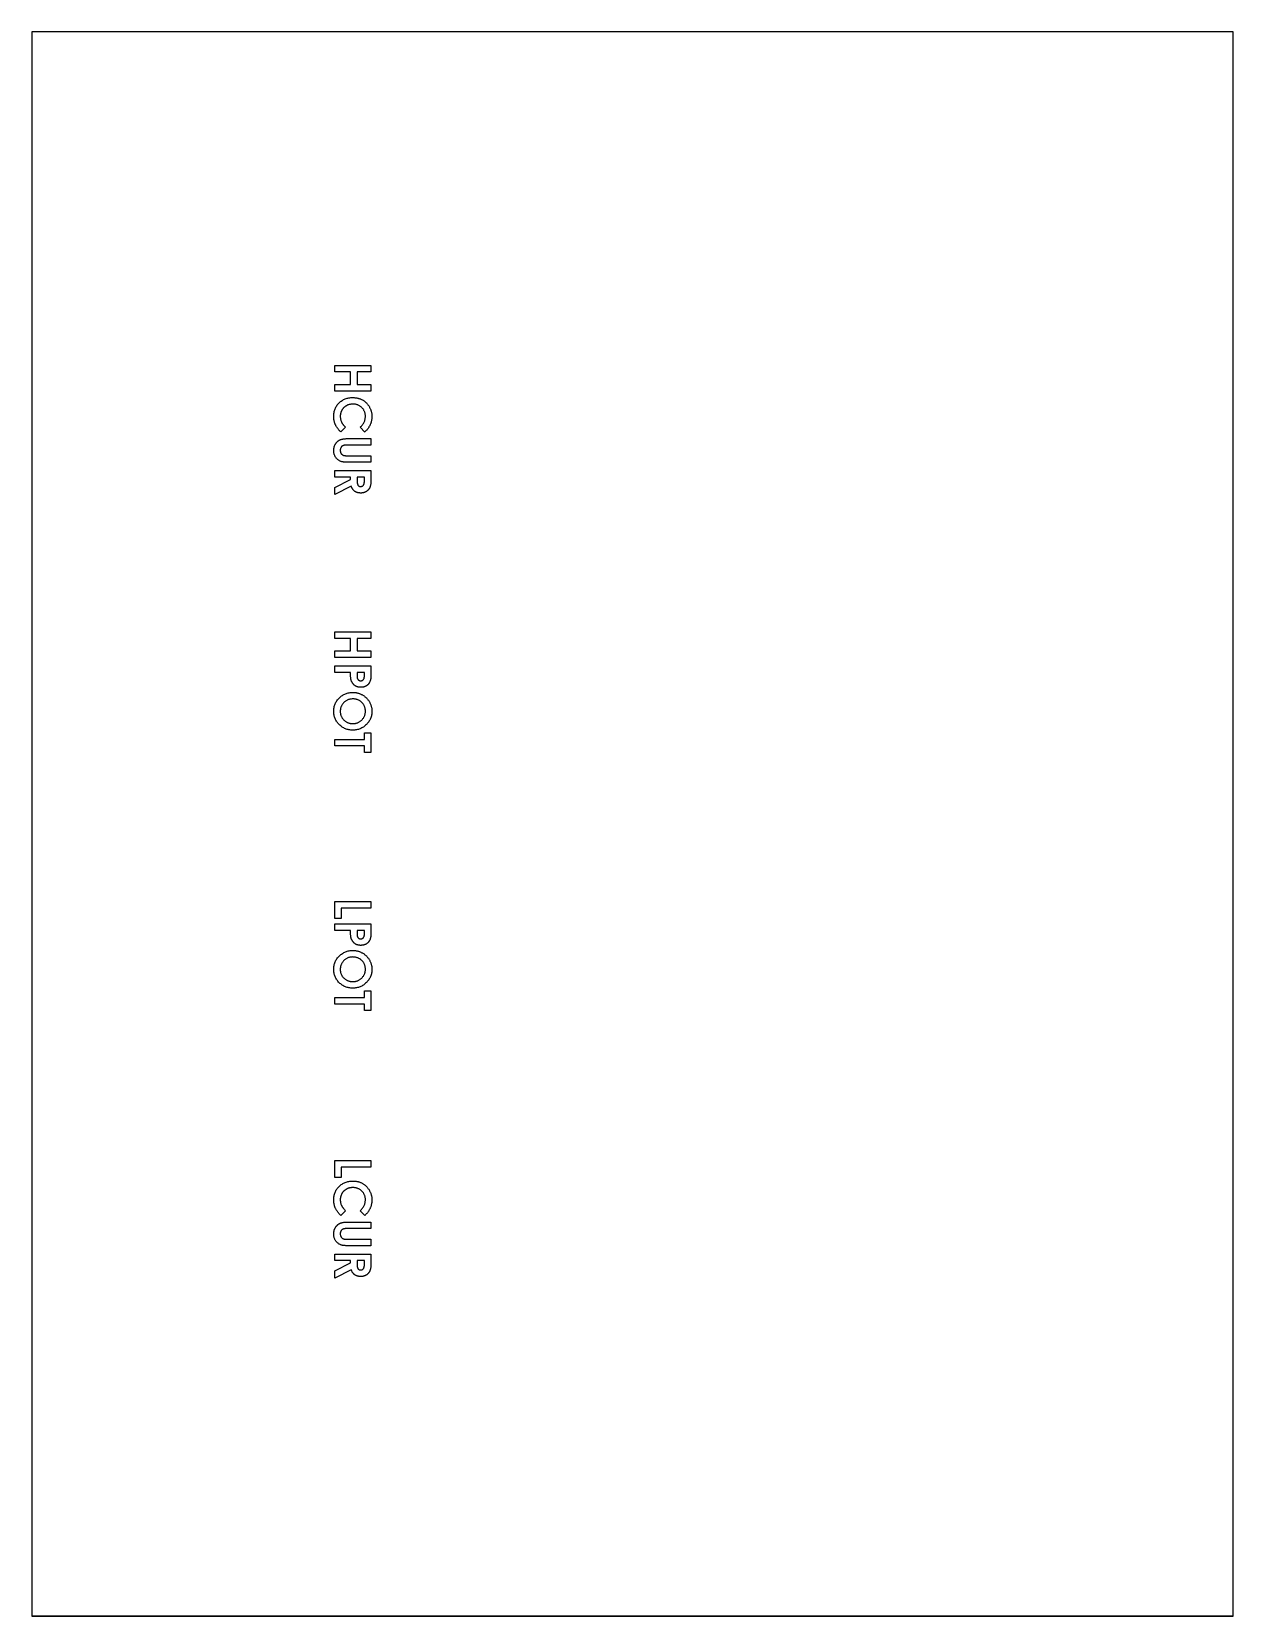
# Model space of a CAD drawing. Extents: x -1295 to 550, y -899 to 382.
# Drawn here: x 32.4 to 123.4, y 65.7 to 185.7 of the extents above.
import ezdxf

# ---------------------------------------------------------------- set-up
doc = ezdxf.new("R2010")
doc.units = 0
doc.layers.get('0').update_dxf_attribs({"linetype": 'CONTINUOUS'})

msp = doc.modelspace()

# ---------------------------------------------------------------- linework, layer by layer
at = {"color": 7}
for points in [[(123.422561, 185.721675), (32.421794, 185.721675)], [(32.421794, 185.721675), (32.421794, 65.722583)], [(123.422561, 185.721675), (32.421794, 185.721675)], [(123.422561, 185.721675), (32.421794, 185.721675)], [(123.422561, 65.722583), (123.422561, 185.721675)], [(55.369101, 160.446036), (58.118121, 160.446036)], [(55.369101, 159.951265), (55.369101, 160.446036)], [(56.567663, 159.951265), (55.369101, 159.951265)], [(56.567663, 159.001411), (56.567663, 159.951265)], [(57.059788, 159.951265), (57.059788, 159.001411)], [(58.118121, 159.951265), (57.059788, 159.951265)], [(58.118121, 160.446036), (58.118121, 159.951265)], [(55.369101, 159.001411), (56.567663, 159.001411)], [(55.369101, 158.506641), (55.369101, 159.001411)], [(58.118121, 158.506641), (55.369101, 158.506641)], [(57.059788, 159.001411), (58.118121, 159.001411)], [(58.118121, 159.001411), (58.118121, 158.506641)], [(56.191954, 155.765558), (55.821538, 155.416308)], [(56.477704, 154.910954), (58.118121, 154.910954)], [(57.641871, 155.405725), (57.295267, 155.765558)], [(58.118121, 154.910954), (58.118121, 154.416184)], [(58.118121, 154.416184), (56.329538, 154.416184)], [(56.395684, 153.606559), (58.118121, 153.606559)], [(58.118121, 153.606559), (58.118121, 153.111788)], [(55.369101, 151.984663), (55.369101, 152.479434), (58.118121, 152.479434)], [(58.118121, 153.111788), (56.477704, 153.111788)], [(58.118121, 152.479434), (58.118121, 151.902643)], [(56.567663, 151.984663), (55.369101, 151.984663)], [(55.369101, 151.21208), (56.567663, 151.817976)], [(56.623225, 151.296747), (55.369101, 150.661747)], [(55.369101, 150.661747), (55.369101, 151.21208)], [(56.567663, 151.817976), (56.567663, 151.984663)], [(57.059788, 151.984663), (57.059788, 151.791518)], [(57.62335, 151.984663), (57.059788, 151.984663)], [(57.62335, 151.81533), (57.62335, 151.984663)], [(55.369101, 140.268917), (58.118121, 140.268917)], [(55.369101, 139.776792), (55.369101, 140.268917)], [(56.567663, 139.776792), (55.369101, 139.776792)], [(56.567663, 138.824292), (56.567663, 139.776792)], [(57.059788, 139.776792), (57.059788, 138.824292)], [(58.118121, 139.776792), (57.059788, 139.776792)], [(58.118121, 140.268917), (58.118121, 139.776792)], [(55.369101, 138.824292), (56.567663, 138.824292)], [(55.369101, 138.329521), (55.369101, 138.824292)], [(58.118121, 138.329521), (55.369101, 138.329521)], [(57.059788, 138.824292), (58.118121, 138.824292)], [(58.118121, 138.824292), (58.118121, 138.329521)], [(55.369101, 137.202397), (55.369101, 137.697167), (58.118121, 137.697167)], [(56.567663, 137.202397), (55.369101, 137.202397)], [(57.059788, 137.202397), (57.059788, 137.027772)], [(57.62335, 137.202397), (57.059788, 137.202397)], [(57.62335, 137.046293), (57.62335, 137.202397)], [(58.118121, 137.697167), (58.118121, 137.144188)], [(55.369101, 132.125044), (57.62335, 132.125044)], [(55.369101, 131.632919), (55.369101, 132.125044)], [(57.62335, 132.125044), (57.62335, 132.619815), (58.118121, 132.619815)], [(58.118121, 132.619815), (58.118121, 131.138148)], [(57.62335, 131.632919), (55.369101, 131.632919)], [(57.62335, 131.138148), (57.62335, 131.632919)], [(58.118121, 131.138148), (57.62335, 131.138148)], [(55.369101, 118.578381), (55.369101, 119.845735), (58.118121, 119.845735), (58.118121, 119.35361)], [(55.861225, 119.35361), (55.861225, 118.578381)], [(58.118121, 119.35361), (55.861225, 119.35361)], [(55.861225, 118.578381), (55.369101, 118.578381)], [(55.369101, 118.155048), (58.118121, 118.155048)], [(55.369101, 117.660277), (55.369101, 118.155048)], [(56.567663, 117.660277), (55.369101, 117.660277)], [(57.059788, 117.660277), (57.059788, 117.485652)], [(57.62335, 117.660277), (57.059788, 117.660277)], [(57.62335, 117.506819), (57.62335, 117.660277)], [(58.118121, 118.155048), (58.118121, 117.604715)], [(57.62335, 112.582924), (57.62335, 113.077695), (58.118121, 113.077695)], [(58.118121, 113.077695), (58.118121, 111.596029)], [(55.369101, 112.582924), (57.62335, 112.582924)], [(55.369101, 112.0908), (55.369101, 112.582924)], [(57.62335, 112.0908), (55.369101, 112.0908)], [(57.62335, 111.596029), (57.62335, 112.0908)], [(58.118121, 111.596029), (57.62335, 111.596029)], [(55.369101, 98.964824), (55.369101, 100.234824), (58.118121, 100.234824), (58.118121, 99.740053)], [(55.861225, 99.740053), (55.861225, 98.964824)], [(58.118121, 99.740053), (55.861225, 99.740053)], [(55.861225, 98.964824), (55.369101, 98.964824)], [(56.191954, 96.435408), (55.821538, 96.086158)], [(57.641871, 96.075575), (57.295267, 96.435408)], [(58.118121, 95.086034), (56.329538, 95.086034)], [(56.477704, 95.580804), (58.118121, 95.580804)], [(58.118121, 95.580804), (58.118121, 95.086034)], [(56.395684, 94.276409), (58.118121, 94.276409)], [(58.118121, 93.781638), (56.477704, 93.781638)], [(58.118121, 94.276409), (58.118121, 93.781638)], [(55.369101, 92.654513), (55.369101, 93.149284), (58.118121, 93.149284), (58.118121, 92.572493)], [(56.567663, 92.654513), (55.369101, 92.654513)], [(55.369101, 91.88193), (56.567663, 92.487826)], [(56.567663, 92.487826), (56.567663, 92.654513)], [(57.059788, 92.654513), (57.059788, 92.461368)], [(57.62335, 92.654513), (57.059788, 92.654513)], [(57.62335, 92.48518), (57.62335, 92.654513)], [(56.623225, 91.966597), (55.369101, 91.331597)], [(55.369101, 91.331597), (55.369101, 91.88193)], [(32.421794, 65.722583), (123.422561, 65.722583)], [(123.422561, 65.722583), (32.421794, 65.722583)]]:
    msp.add_lwpolyline(points, dxfattribs=at)
for points in [[(56.747579, 158.014516)], [(55.297663, 156.585766)], [(58.189558, 156.577829)], [(56.191954, 155.765558)], [(56.477704, 154.910954)], [(57.295267, 155.765558)], [(55.297663, 154.011371)], [(56.395684, 153.606559)], [(56.744933, 135.686335)], [(57.3376, 136.567397)], [(57.570433, 136.697043)], [(55.297663, 134.249648)], [(56.742288, 133.323606)], [(58.189558, 134.252293)], [(57.3376, 117.025277)], [(57.570433, 117.154923)], [(56.744933, 116.144215)], [(55.297663, 114.707528)], [(58.189558, 114.710174)], [(56.742288, 113.781487)], [(56.747579, 98.684366)], [(55.297663, 97.255616)], [(58.189558, 97.247679)], [(56.191954, 96.435408)], [(57.295267, 96.435408)], [(56.477704, 95.580804)], [(55.297663, 94.681221)], [(56.395684, 94.276409)]]:
    msp.add_lwpolyline(points, close=True, dxfattribs=at)
for points in [[(55.399475, 157.156816), (55.416408, 157.199308), (55.435511, 157.240848), (55.456757, 157.281329)], [(55.399528, 157.156843), (55.416461, 157.199308), (55.435564, 157.240874), (55.45681, 157.281329)], [(55.456757, 157.281329), (55.477924, 157.32181), (55.501366, 157.36118), (55.526739, 157.399228)], [(55.45681, 157.281329), (55.477977, 157.32181), (55.501419, 157.361207), (55.526792, 157.399228)], [(55.526739, 157.399228), (55.552404, 157.437539), (55.57992, 157.474501), (55.609369, 157.509929)], [(55.526792, 157.399228), (55.552457, 157.437539), (55.579973, 157.474501), (55.609421, 157.509956)], [(55.609369, 157.509929), (55.639346, 157.546045), (55.671175, 157.580626), (55.704671, 157.613513)], [(55.609421, 157.509956), (55.639399, 157.546071), (55.671228, 157.580626), (55.704724, 157.613513)], [(55.704671, 157.613513), (55.738168, 157.646428), (55.773304, 157.677648), (55.80987, 157.707149)], [(55.704724, 157.613513), (55.738221, 157.646428), (55.773357, 157.677648), (55.809923, 157.707176)], [(55.80987, 157.707149), (55.845906, 157.736254), (55.883345, 157.763638), (55.922265, 157.788694)], [(55.809923, 157.707176), (55.845959, 157.736254), (55.883397, 157.763664), (55.922318, 157.788694)], [(55.922265, 157.788694), (55.961, 157.813565), (56.001243, 157.836187), (56.042359, 157.857009)], [(55.922318, 157.788694), (55.961053, 157.813565), (56.001296, 157.836187), (56.042412, 157.857009)], [(56.019711, 157.214734), (56.006482, 157.199652), (55.993782, 157.184307), (55.98169, 157.168458)], [(56.060483, 157.258258), (56.046196, 157.244235), (56.032808, 157.229709), (56.019711, 157.214734)], [(56.042359, 157.857009), (56.083661, 157.877912), (56.125888, 157.897067), (56.169042, 157.913736)], [(56.042412, 157.857009), (56.083713, 157.877912), (56.125941, 157.897094), (56.169094, 157.913736)], [(56.104536, 157.297919), (56.089455, 157.285219), (56.074612, 157.271989), (56.060483, 157.258258)], [(56.151367, 157.335384), (56.135492, 157.323477), (56.119829, 157.310777), (56.104536, 157.297919)], [(56.20095, 157.369541), (56.184017, 157.358693), (56.167454, 157.347316), (56.151367, 157.335384)], [(56.169042, 157.913736), (56.21283, 157.930669), (56.257598, 157.944983), (56.302921, 157.95726)], [(56.169094, 157.913736), (56.212883, 157.930669), (56.25765, 157.944983), (56.302974, 157.95726)], [(56.253285, 157.400392), (56.235558, 157.390602), (56.218042, 157.380548), (56.20095, 157.369541)], [(56.308371, 157.427935), (56.28985, 157.419468), (56.271329, 157.410208), (56.253285, 157.400392)], [(56.302921, 157.95726), (56.349434, 157.96996), (56.396477, 157.980279), (56.443944, 157.988666)], [(56.302974, 157.95726), (56.349487, 157.96996), (56.39653, 157.980279), (56.443996, 157.988666)], [(56.365653, 157.452276), (56.346339, 157.444868), (56.327209, 157.436666), (56.308371, 157.427935)], [(56.424603, 157.472649), (56.404759, 157.466564), (56.385074, 157.459685), (56.365653, 157.452276)], [(56.485219, 157.489054), (56.464846, 157.484026), (56.444631, 157.478735), (56.424603, 157.472649)], [(56.443944, 157.988666), (56.492997, 157.997133), (56.542501, 158.003747), (56.592137, 158.007451)], [(56.443996, 157.988666), (56.49305, 157.997397), (56.542554, 158.003747), (56.59219, 158.007451)], [(56.548004, 157.502283), (56.526837, 157.498579), (56.506015, 157.494081), (56.485219, 157.489054)], [(56.613012, 157.511543), (56.591316, 157.508897), (56.569568, 157.505987), (56.548004, 157.502283)], [(56.592137, 158.007451), (56.64381, 158.01142), (56.695642, 158.012479), (56.747473, 158.013537)], [(56.59219, 158.007451), (56.643863, 158.01142), (56.695695, 158.012479), (56.747526, 158.013537)], [(56.679661, 157.517099), (56.657436, 157.517099), (56.635158, 157.514189), (56.613012, 157.511543)], [(56.748532, 157.519745), (56.725513, 157.519481), (56.7026, 157.519745), (56.679661, 157.517099)], [(56.747421, 158.013458), (56.781234, 158.013458), (56.815048, 158.013458), (56.848782, 158.010812)], [(56.747473, 158.013458), (56.781287, 158.013458), (56.815101, 158.013458), (56.848835, 158.010812)], [(56.846533, 157.515353), (56.81391, 157.517999), (56.781208, 157.518793), (56.748479, 157.519851)], [(56.940725, 157.503182), (56.909557, 157.508739), (56.878098, 157.512707), (56.846533, 157.515353)], [(56.848782, 158.010812), (56.881908, 158.008166), (56.915008, 158.006049), (56.947948, 158.00208)], [(56.848835, 158.010812), (56.881961, 158.008166), (56.91506, 158.006049), (56.948001, 158.00208)], [(57.03108, 157.48228), (57.001341, 157.490747), (56.971179, 157.497891), (56.940725, 157.503182)], [(56.947948, 158.00208), (56.979857, 157.998112), (57.011633, 157.993349), (57.043251, 157.987793)], [(56.948001, 158.00208), (56.97991, 157.998112), (57.011686, 157.993349), (57.043304, 157.987793)], [(57.117017, 157.453097), (57.088892, 157.464209), (57.060184, 157.473999), (57.03108, 157.48228)], [(57.043251, 157.987793), (57.074472, 157.982237), (57.105534, 157.975622), (57.136358, 157.967949)], [(57.043304, 157.987793), (57.074525, 157.982237), (57.105587, 157.975622), (57.136411, 157.967949)], [(57.199091, 157.415632), (57.172368, 157.42939), (57.144983, 157.44209), (57.117017, 157.453097)], [(57.136358, 157.967949), (57.166547, 157.960541), (57.196498, 157.952074), (57.226131, 157.942549)], [(57.136411, 157.967949), (57.1666, 157.960541), (57.196551, 157.952074), (57.226184, 157.942549)], [(57.277328, 157.369912), (57.252192, 157.38658), (57.225919, 157.401741), (57.199091, 157.415632)], [(57.226131, 157.942549), (57.255685, 157.933024), (57.284921, 157.922705), (57.313735, 157.911143)], [(57.226184, 157.942549), (57.255738, 157.933024), (57.284974, 157.922705), (57.313787, 157.911143)], [(57.351702, 157.315381), (57.32789, 157.334696), (57.303019, 157.353031), (57.277328, 157.369912)], [(57.313735, 157.911143), (57.342071, 157.899766), (57.370011, 157.887595), (57.397475, 157.874234)], [(57.313787, 157.911143), (57.342124, 157.899766), (57.370064, 157.887595), (57.397528, 157.874234)], [(57.421658, 157.253125), (57.399168, 157.27482), (57.375938, 157.295696), (57.351702, 157.315381)], [(57.397475, 157.874234), (57.425124, 157.86074), (57.45227, 157.846453), (57.478993, 157.831266)], [(57.397528, 157.874234), (57.425177, 157.86074), (57.452323, 157.846453), (57.479046, 157.831266)], [(57.485555, 157.184809), (57.465447, 157.208622), (57.443989, 157.231376), (57.421658, 157.253125)], [(57.478993, 157.831266), (57.505584, 157.816184), (57.531751, 157.800256), (57.557231, 157.783349)], [(57.479046, 157.831266), (57.505637, 157.816184), (57.531804, 157.800256), (57.557283, 157.783349)], [(57.557231, 157.783349), (57.582366, 157.766681), (57.607025, 157.748874), (57.631049, 157.730459)], [(57.557283, 157.783349), (57.582419, 157.766681), (57.607078, 157.748901), (57.631102, 157.730459)], [(57.631049, 157.730459), (57.655126, 157.711938), (57.678754, 157.69273), (57.701561, 157.672621)], [(57.631102, 157.730459), (57.655179, 157.711938), (57.678807, 157.69273), (57.701614, 157.672621)], [(57.701561, 157.672621), (57.724315, 157.652513), (57.746381, 157.631505), (57.767654, 157.609809)], [(57.701614, 157.672621), (57.724368, 157.652513), (57.746434, 157.631532), (57.767706, 157.609809)], [(57.767654, 157.609809), (57.789085, 157.587849), (57.809855, 157.56528), (57.82991, 157.54205)], [(57.767706, 157.609809), (57.789138, 157.587849), (57.809908, 157.56528), (57.829963, 157.54205)], [(57.82991, 157.54205), (57.850018, 157.518766), (57.86965, 157.494583), (57.888304, 157.469898)], [(57.829963, 157.54205), (57.850071, 157.518766), (57.869703, 157.494583), (57.888356, 157.469898)], [(57.888304, 157.469898), (57.907354, 157.444498), (57.925504, 157.418674), (57.942834, 157.392216)], [(57.888356, 157.469898), (57.907406, 157.444498), (57.925557, 157.418701), (57.942887, 157.392216)], [(57.942834, 157.392216), (57.960561, 157.365176), (57.977415, 157.337606), (57.993528, 157.309587)], [(57.942887, 157.392216), (57.960614, 157.365176), (57.977468, 157.337606), (57.993581, 157.309587)], [(57.993528, 157.309587), (58.009668, 157.281594), (58.024934, 157.253151), (58.039248, 157.224206)], [(57.993581, 157.309587), (58.009721, 157.281594), (58.024987, 157.253151), (58.039301, 157.224206)], [(58.039248, 157.224206), (58.053536, 157.195445), (58.066606, 157.166209), (58.078909, 157.136602)], [(58.039301, 157.224206), (58.053589, 157.195472), (58.066659, 157.166209), (58.078962, 157.136602)], [(55.299383, 156.50184), (55.299383, 156.529728), (55.296737, 156.557641), (55.296737, 156.585555)], [(55.297504, 156.585555), (55.30015, 156.636857), (55.30015, 156.688134), (55.304119, 156.739251)], [(55.297557, 156.585581), (55.300203, 156.636857), (55.300203, 156.688134), (55.304172, 156.739277)], [(55.304939, 156.420296), (55.302293, 156.447442), (55.300441, 156.474615), (55.299383, 156.50184)], [(55.304119, 156.739251), (55.307823, 156.788172), (55.314173, 156.836935), (55.322904, 156.885248)], [(55.304172, 156.739277), (55.307876, 156.788172), (55.314226, 156.836935), (55.322957, 156.885248)], [(55.31367, 156.340974), (55.309966, 156.367432), (55.30732, 156.393785), (55.304939, 156.420296)], [(55.32637, 156.263848), (55.321608, 156.289512), (55.31711, 156.315151), (55.31367, 156.340974)], [(55.322904, 156.885248), (55.331371, 156.932185), (55.341954, 156.978725), (55.354839, 157.024604)], [(55.322957, 156.885248), (55.331424, 156.932185), (55.342007, 156.978725), (55.354892, 157.024631)], [(55.342245, 156.189473), (55.33616, 156.21408), (55.330868, 156.238924), (55.32637, 156.263848)], [(55.362089, 156.117322), (55.354945, 156.141134), (55.348066, 156.165238), (55.342245, 156.189473)], [(55.354839, 157.024604), (55.367539, 157.069398), (55.382277, 157.113583), (55.399475, 157.156816)], [(55.354892, 157.024631), (55.367592, 157.069424), (55.38233, 157.113583), (55.399528, 157.156843)], [(55.385108, 156.047339), (55.376641, 156.070358), (55.368968, 156.0938), (55.362089, 156.117322)], [(55.412095, 155.979606), (55.402306, 156.001831), (55.39331, 156.024506), (55.385108, 156.047339)], [(55.792698, 156.651727), (55.792698, 156.630031), (55.790052, 156.608415), (55.790052, 156.586745)], [(55.791084, 156.587671), (55.791084, 156.550868), (55.79373, 156.514091), (55.796641, 156.477472)], [(55.798784, 156.71565), (55.796138, 156.694484), (55.794021, 156.673105), (55.792698, 156.651727)], [(55.796641, 156.477472), (55.799816, 156.442177), (55.805372, 156.407014), (55.812516, 156.372274)], [(55.808044, 156.77788), (55.804075, 156.757243), (55.801165, 156.736473), (55.798784, 156.71565)], [(55.821802, 156.838496), (55.816511, 156.818388), (55.812013, 156.798253), (55.808044, 156.77788)], [(55.812516, 156.372274), (55.819659, 156.338196), (55.828655, 156.304514), (55.83953, 156.271468)], [(55.839, 156.897975), (55.83265, 156.878395), (55.827094, 156.858472), (55.821802, 156.838496)], [(55.859902, 156.955812), (55.85223, 156.936762), (55.845086, 156.917501), (55.839, 156.897975)], [(55.83953, 156.271468), (55.850113, 156.238845), (55.862813, 156.206804), (55.876968, 156.175609)], [(55.885302, 157.01201), (55.876307, 156.993489), (55.867575, 156.974862), (55.859902, 156.955812)], [(55.876968, 156.175609), (55.884376, 156.15947), (55.892049, 156.143701), (55.900781, 156.128222)], [(55.91393, 157.066541), (55.903876, 157.048813), (55.894351, 157.030478), (55.885302, 157.01201)], [(55.900781, 156.128222), (55.909776, 156.111818), (55.919566, 156.096049), (55.929408, 156.080306)], [(55.946448, 157.118875), (55.935071, 157.101677), (55.924223, 157.084373), (55.91393, 157.066541)], [(55.929408, 156.080306), (55.939992, 156.063638), (55.95084, 156.046995), (55.961926, 156.030724)], [(55.98169, 157.168458), (55.969519, 157.152318), (55.957613, 157.135782), (55.946448, 157.118875)], [(55.961926, 156.030724), (55.973832, 156.013526), (55.986267, 155.996645), (55.998835, 155.980029)], [(57.470183, 155.956905), (57.494524, 155.988866), (57.517278, 156.021966), (57.538498, 156.056071)], [(57.541197, 157.112102), (57.523999, 157.137237), (57.505293, 157.161526), (57.485555, 157.184809)], [(57.538498, 156.056071), (57.559136, 156.089223), (57.578238, 156.123354), (57.595225, 156.158517)], [(57.588028, 157.036087), (57.573741, 157.062281), (57.558077, 157.087575), (57.541197, 157.112102)], [(57.626578, 156.955654), (57.615201, 156.983117), (57.602236, 157.009973), (57.588028, 157.036087)], [(57.595225, 156.158517), (57.611629, 156.192728), (57.626234, 156.227891), (57.638749, 156.263742)], [(57.656317, 156.871913), (57.64785, 156.900303), (57.638061, 156.928269), (57.626578, 156.955654)], [(57.638749, 156.263742), (57.651184, 156.299302), (57.661767, 156.33555), (57.670155, 156.372274)], [(57.677748, 156.784336), (57.672192, 156.813864), (57.664784, 156.8431), (57.656317, 156.871913)], [(57.670155, 156.372274), (57.678621, 156.40876), (57.684971, 156.445775), (57.68894, 156.483002)], [(57.690448, 156.69234), (57.687802, 156.723164), (57.683569, 156.753909), (57.677748, 156.784336)], [(57.68894, 156.483002), (57.692909, 156.520838), (57.693967, 156.558938), (57.695025, 156.597038)], [(57.694946, 156.597038), (57.694946, 156.62884), (57.6923, 156.660643), (57.690448, 156.69234)], [(58.078936, 156.013737), (58.068617, 155.987544), (58.05724, 155.961694), (58.045334, 155.936082)], [(58.078909, 157.136602), (58.09108, 157.107392), (58.102193, 157.077838), (58.112511, 157.047914)], [(58.107564, 156.091975), (58.098568, 156.065781), (58.089307, 156.039534), (58.078936, 156.013737)], [(58.078962, 157.136602), (58.091133, 157.107392), (58.102246, 157.077838), (58.112564, 157.047914)], [(58.132435, 156.170741), (58.125026, 156.144256), (58.11656, 156.118036), (58.107564, 156.091975)], [(58.112511, 157.047914), (58.12283, 157.017963), (58.132091, 156.987642), (58.140055, 156.957003)], [(58.112564, 157.047914), (58.122883, 157.017963), (58.132143, 156.987642), (58.140107, 156.95703)], [(58.152278, 156.250619), (58.146193, 156.223843), (58.139843, 156.197146), (58.132435, 156.170741)], [(58.140055, 156.957003), (58.147992, 156.926602), (58.154871, 156.895884), (58.160957, 156.865007)], [(58.140107, 156.95703), (58.148045, 156.926602), (58.154924, 156.895911), (58.16101, 156.865034)], [(58.168153, 156.331608), (58.163655, 156.304461), (58.158099, 156.2775), (58.152278, 156.250619)], [(58.160957, 156.865007), (58.167042, 156.833787), (58.172334, 156.802381), (58.176302, 156.770816)], [(58.16101, 156.865034), (58.167095, 156.833787), (58.172387, 156.802381), (58.176355, 156.770816)], [(58.179266, 156.412597), (58.176355, 156.385503), (58.172651, 156.358463), (58.168153, 156.331608)], [(58.176302, 156.770816), (58.180536, 156.739172), (58.183182, 156.707369), (58.185034, 156.675513)], [(58.176355, 156.770816), (58.180589, 156.739172), (58.183235, 156.707369), (58.185087, 156.675513)], [(58.18588, 156.49467), (58.183235, 156.467259), (58.182176, 156.439875), (58.179266, 156.412597)], [(58.185034, 156.675513), (58.18768, 156.643049), (58.18768, 156.610531), (58.188209, 156.578014)], [(58.185087, 156.675513), (58.187732, 156.643049), (58.187732, 156.610531), (58.188262, 156.578014)], [(58.188526, 156.577855), (58.188526, 156.5501), (58.188526, 156.522372), (58.18588, 156.49467)], [(55.443501, 155.912931), (55.432389, 155.934891), (55.421805, 155.957064), (55.412095, 155.979606)], [(55.48094, 155.844616), (55.467975, 155.867105), (55.455275, 155.889806), (55.443501, 155.912931)], [(55.523379, 155.775771), (55.508562, 155.798261), (55.494513, 155.821332), (55.48094, 155.844616)], [(55.571851, 155.705815), (55.555182, 155.728569), (55.538884, 155.752012), (55.523379, 155.775771)], [(55.626381, 155.634748), (55.60786, 155.658032), (55.589498, 155.681712), (55.571851, 155.705815)], [(55.685886, 155.56257), (55.665513, 155.586118), (55.645802, 155.610354), (55.626381, 155.634748)], [(55.751423, 155.489862), (55.729198, 155.513675), (55.707185, 155.537858), (55.685886, 155.56257)], [(55.729013, 154.794114), (55.745417, 154.80311), (55.762456, 154.811312), (55.779681, 154.818985)], [(55.729013, 154.794088), (55.745417, 154.803084), (55.762456, 154.811286), (55.779681, 154.818959)], [(55.82249, 155.415488), (55.798678, 155.440094), (55.774865, 155.464833), (55.751423, 155.489862)], [(55.779681, 154.818985), (55.798202, 154.826923), (55.816855, 154.834066), (55.835878, 154.840416)], [(55.779681, 154.818959), (55.798202, 154.826896), (55.816855, 154.83404), (55.835878, 154.84039)], [(55.835878, 154.840416), (55.85731, 154.84756), (55.879005, 154.853646), (55.900886, 154.859202)], [(55.835878, 154.84039), (55.85731, 154.847534), (55.879005, 154.853619), (55.900886, 154.859175)], [(55.900886, 154.859202), (55.925228, 154.865287), (55.94994, 154.870579), (55.974705, 154.875077)], [(55.900886, 154.859175), (55.925228, 154.865261), (55.94994, 154.870552), (55.974705, 154.87505)], [(55.974705, 154.875077), (56.002301, 154.880104), (56.030082, 154.884073), (56.05789, 154.887777)], [(55.974705, 154.87505), (56.002301, 154.880077), (56.030082, 154.884046), (56.05789, 154.88775)], [(55.998835, 155.980029), (56.012329, 155.962567), (56.025981, 155.945184), (56.040137, 155.92825)], [(56.040137, 155.92825), (56.055218, 155.910259), (56.070722, 155.89277), (56.086412, 155.87536)], [(56.05789, 154.887777), (56.088317, 154.891745), (56.118797, 154.89545), (56.14933, 154.89836)], [(56.05789, 154.88775), (56.088317, 154.891719), (56.118797, 154.895423), (56.14933, 154.898069)], [(56.086412, 155.87536), (56.102816, 155.857104), (56.119538, 155.839086), (56.136551, 155.821385)], [(56.136551, 155.821385), (56.154542, 155.802864), (56.172772, 155.784529), (56.191081, 155.766299)], [(56.14933, 154.89836), (56.182879, 154.901535), (56.216508, 154.903652), (56.250136, 154.905504)], [(56.14933, 154.898069), (56.182879, 154.901244), (56.216508, 154.903625), (56.250136, 154.905213)], [(56.250136, 154.905504), (56.286675, 154.90815), (56.323214, 154.908679), (56.35978, 154.909473)], [(56.250136, 154.905213), (56.286675, 154.907859), (56.323214, 154.908388), (56.35978, 154.909182)], [(56.35978, 154.909473), (56.399255, 154.909473), (56.438731, 154.909473), (56.478207, 154.912118)], [(56.35978, 154.909182), (56.399255, 154.909182), (56.438731, 154.909182), (56.478207, 154.911827)], [(57.295002, 155.766299), (57.326778, 155.796964), (57.358581, 155.827629), (57.388665, 155.859935)], [(57.388665, 155.859935), (57.417425, 155.890865), (57.444624, 155.92325), (57.470183, 155.956905)], [(57.704339, 155.461764), (57.683437, 155.442185), (57.661926, 155.423373), (57.640415, 155.404481)], [(57.764373, 155.521268), (57.745058, 155.500896), (57.724923, 155.480999), (57.704339, 155.461764)], [(57.82057, 155.584054), (57.802314, 155.562623), (57.783714, 155.541641), (57.764373, 155.521268)], [(57.872905, 155.649062), (57.855971, 155.626837), (57.838535, 155.6053), (57.82057, 155.584054)], [(57.921932, 155.716822), (57.906322, 155.693803), (57.889865, 155.671208), (57.872905, 155.649062)], [(57.966541, 155.787333), (57.952253, 155.763521), (57.93749, 155.739867), (57.921932, 155.716822)], [(58.007869, 155.860041), (57.994904, 155.835435), (57.980881, 155.811252), (57.966541, 155.787333)], [(58.045334, 155.936082), (58.033427, 155.910418), (58.020992, 155.885018), (58.007869, 155.860041)], [(55.297557, 154.010207), (55.297557, 154.034019), (55.297557, 154.05762), (55.300203, 154.081274)], [(55.297557, 154.010181), (55.297557, 154.033993), (55.297557, 154.057594), (55.300203, 154.081248)], [(55.302055, 153.903395), (55.299145, 153.938902), (55.298351, 153.974594), (55.297557, 154.01026)], [(55.300203, 154.081274), (55.302849, 154.104293), (55.303907, 154.127232), (55.306818, 154.150119)], [(55.300203, 154.081248), (55.302849, 154.104266), (55.303907, 154.127232), (55.306818, 154.150119)], [(55.315813, 153.8037), (55.309728, 153.83672), (55.304966, 153.869978), (55.302055, 153.903395)], [(55.306818, 154.150119), (55.309728, 154.172344), (55.313168, 154.19433), (55.317401, 154.216238)], [(55.306818, 154.150119), (55.309728, 154.172344), (55.313168, 154.19433), (55.317401, 154.216212)], [(55.337774, 153.710037), (55.328778, 153.740808), (55.321634, 153.772135), (55.315813, 153.8037)], [(55.317401, 154.216238), (55.321634, 154.237669), (55.326661, 154.259021), (55.332218, 154.280135)], [(55.317401, 154.216212), (55.321634, 154.237643), (55.326661, 154.259021), (55.332218, 154.280135)], [(55.332218, 154.280135), (55.337774, 154.301037), (55.344388, 154.321516), (55.351532, 154.341836)], [(55.332218, 154.280135), (55.337774, 154.301037), (55.344388, 154.321516), (55.351532, 154.341836)], [(55.36918, 153.623545), (55.357009, 153.651723), (55.346426, 153.680616), (55.337774, 153.710037)], [(55.351532, 154.341836), (55.358676, 154.361944), (55.366613, 154.381841), (55.375345, 154.401314)], [(55.351532, 154.341836), (55.358676, 154.361944), (55.366613, 154.381814), (55.375345, 154.401314)], [(55.409952, 153.543138), (55.394606, 153.569067), (55.381139, 153.595949), (55.36918, 153.623545)], [(55.375345, 154.401314), (55.384076, 154.420629), (55.393336, 154.43952), (55.403443, 154.458067)], [(55.375345, 154.401314), (55.384076, 154.420629), (55.393336, 154.439493), (55.403443, 154.458067)], [(55.403443, 154.458067), (55.413498, 154.476588), (55.424081, 154.494791), (55.435379, 154.512598)], [(55.403443, 154.458067), (55.413498, 154.476588), (55.424081, 154.494765), (55.435379, 154.512598)], [(55.435379, 154.512598), (55.446491, 154.530325), (55.458397, 154.547576), (55.470648, 154.564377)], [(55.435379, 154.512598), (55.446491, 154.530325), (55.458397, 154.547576), (55.470648, 154.564377)], [(55.470648, 154.564377), (55.482818, 154.580781), (55.495518, 154.596735), (55.508668, 154.612319)], [(55.470648, 154.564377), (55.482818, 154.580781), (55.495518, 154.596735), (55.508668, 154.612319)], [(55.508668, 154.612319), (55.521368, 154.6274), (55.534597, 154.642164), (55.548329, 154.656372)], [(55.508668, 154.612319), (55.521368, 154.6274), (55.534597, 154.642164), (55.548329, 154.656372)], [(55.548329, 154.656372), (55.561823, 154.670395), (55.57574, 154.68373), (55.590186, 154.696589)], [(55.548329, 154.656372), (55.561823, 154.670395), (55.57574, 154.68373), (55.590186, 154.696589)], [(55.590186, 154.696589), (55.604474, 154.709289), (55.619105, 154.72146), (55.634266, 154.732969)], [(55.590186, 154.696589), (55.604474, 154.709289), (55.619105, 154.72146), (55.634266, 154.732943)], [(55.634266, 154.732969), (55.649347, 154.744346), (55.664693, 154.755194), (55.680541, 154.76546)], [(55.634266, 154.732943), (55.649347, 154.74432), (55.664693, 154.755168), (55.680541, 154.76546)], [(55.680541, 154.76546), (55.696416, 154.775514), (55.712503, 154.785039), (55.729013, 154.794114)], [(55.680541, 154.76546), (55.696416, 154.775514), (55.712503, 154.785039), (55.729013, 154.794088)], [(55.794709, 154.08437), (55.792063, 154.063468), (55.791799, 154.042566), (55.79074, 154.021584)], [(55.791137, 154.021214), (55.791137, 153.998989), (55.791137, 153.976658), (55.795106, 153.954565)], [(55.791137, 154.021214), (55.791137, 153.998989), (55.791137, 153.976658), (55.795106, 153.954565)], [(55.805292, 154.142763), (55.800265, 154.123713), (55.796826, 154.104055), (55.794709, 154.08437)], [(55.795106, 153.954565), (55.797752, 153.933663), (55.801721, 153.912761), (55.807277, 153.892309)], [(55.795106, 153.954565), (55.797752, 153.933663), (55.801721, 153.912761), (55.807277, 153.892309)], [(55.823549, 154.196209), (55.81614, 154.179011), (55.810055, 154.161019), (55.805292, 154.142763)], [(55.807277, 153.892309), (55.812569, 153.87273), (55.818919, 153.853521), (55.827121, 153.835026)], [(55.807277, 153.892309), (55.812569, 153.87273), (55.818919, 153.853521), (55.827121, 153.835026)], [(55.84842, 154.244681), (55.838895, 154.22907), (55.830692, 154.212931), (55.823549, 154.196209)], [(55.827121, 153.835026), (55.835058, 153.81677), (55.844583, 153.79944), (55.855219, 153.782692)], [(55.827121, 153.835026), (55.835058, 153.81677), (55.844583, 153.79944), (55.855219, 153.782692)], [(55.87927, 154.287649), (55.867893, 154.274155), (55.857574, 154.259788), (55.84842, 154.244681)], [(55.855219, 153.782692), (55.865538, 153.766552), (55.876915, 153.750889), (55.889377, 153.736416)], [(55.855219, 153.782692), (55.865538, 153.766552), (55.876915, 153.750889), (55.889377, 153.736416)], [(55.915624, 154.324003), (55.902659, 154.312626), (55.890488, 154.300719), (55.87927, 154.287649)], [(55.889377, 153.736416), (55.901283, 153.722658), (55.914248, 153.709958), (55.927927, 153.698396)], [(55.889377, 153.736416), (55.901283, 153.722658), (55.914248, 153.709958), (55.927927, 153.698396)], [(55.95584, 154.354324), (55.941553, 154.345328), (55.928297, 154.335009), (55.915624, 154.324003)], [(55.927927, 153.698396), (55.941156, 153.687019), (55.955391, 153.6767), (55.97034, 153.667545)], [(55.927927, 153.698396), (55.941156, 153.687019), (55.955391, 153.6767), (55.97034, 153.667545)], [(56.00156, 154.377343), (55.985685, 154.370993), (55.970313, 154.36332), (55.95584, 154.354324)], [(55.97034, 153.667545), (55.985421, 153.658285), (56.001243, 153.650612), (56.017726, 153.644526)], [(55.97034, 153.667545), (55.985421, 153.658285), (56.001243, 153.650612), (56.017726, 153.644526)], [(56.027489, 154.386603), (56.018758, 154.383693), (56.010027, 154.380782), (56.00156, 154.377343)], [(56.017726, 153.644526), (56.026722, 153.641087), (56.035983, 153.638176), (56.045269, 153.635795)], [(56.017726, 153.644526), (56.026722, 153.641087), (56.035983, 153.638176), (56.045269, 153.635795)], [(56.057784, 154.394805), (56.047466, 154.392159), (56.037411, 154.389778), (56.027489, 154.386603)], [(56.045269, 153.635795), (56.056117, 153.632885), (56.06723, 153.630239), (56.078316, 153.628122)], [(56.045269, 153.635795), (56.056117, 153.632885), (56.06723, 153.630239), (56.078316, 153.628122)], [(56.092471, 154.40142), (56.080829, 154.398774), (56.069188, 154.397451), (56.057784, 154.394805)], [(56.078316, 153.628122), (56.091016, 153.625476), (56.103981, 153.62336), (56.116866, 153.621508)], [(56.078316, 153.628122), (56.091016, 153.625476), (56.103981, 153.62336), (56.116866, 153.621508)], [(56.131603, 154.407505), (56.118374, 154.404859), (56.105409, 154.403536), (56.092471, 154.40142)], [(56.116866, 153.621508), (56.131682, 153.618862), (56.146578, 153.617539), (56.161501, 153.615951)], [(56.116866, 153.621508), (56.131682, 153.618862), (56.146578, 153.617539), (56.161501, 153.615951)], [(56.174571, 154.412003), (56.160284, 154.412003), (56.145864, 154.409357), (56.131603, 154.407505)], [(56.161501, 153.615951), (56.177905, 153.613306), (56.194547, 153.613306), (56.211084, 153.611983)], [(56.161501, 153.615951), (56.177905, 153.613306), (56.194547, 153.613306), (56.211084, 153.611983)], [(56.221376, 154.414649), (56.205766, 154.414649), (56.190155, 154.412003), (56.174571, 154.412003)], [(56.211084, 153.611983), (56.229605, 153.611983), (56.248152, 153.609337), (56.266726, 153.608808)], [(56.211084, 153.611983), (56.229605, 153.611983), (56.248152, 153.609337), (56.266726, 153.608808)], [(56.273182, 154.417295), (56.255984, 154.417295), (56.238653, 154.414649), (56.221376, 154.414649)], [(56.266726, 153.608808), (56.287099, 153.608808), (56.307471, 153.606162), (56.327871, 153.606162)], [(56.266726, 153.608808), (56.287099, 153.608808), (56.307471, 153.606162), (56.327871, 153.606162)], [(56.328797, 154.417295), (56.310276, 154.417268), (56.291702, 154.417242), (56.273182, 154.417295)], [(56.327871, 153.606162), (56.350096, 153.606162), (56.372294, 153.606162), (56.394519, 153.606162)], [(56.327871, 153.606162), (56.350096, 153.606162), (56.372294, 153.606162), (56.394519, 153.606162)], [(55.46062, 153.467653), (55.442364, 153.49173), (55.425272, 153.516971), (55.409952, 153.543138)], [(55.521209, 153.396586), (55.499778, 153.419075), (55.479458, 153.442861), (55.46062, 153.467653)], [(55.591192, 153.330493), (55.56685, 153.351395), (55.543355, 153.373355), (55.521209, 153.396586)], [(55.666651, 153.272099), (55.640457, 153.290355), (55.615375, 153.309829), (55.591192, 153.330493)], [(55.743777, 153.223627), (55.717239, 153.238444), (55.691548, 153.254663), (55.666651, 153.272099)], [(55.821988, 153.185607), (55.795212, 153.196719), (55.769097, 153.209419), (55.743777, 153.223627)], [(55.901865, 153.158064), (55.874693, 153.165472), (55.848023, 153.174732), (55.821988, 153.185607)], [(55.945945, 153.14748), (55.931128, 153.150655), (55.916444, 153.154095), (55.901865, 153.158064)], [(55.998279, 153.13822), (55.980817, 153.140866), (55.963302, 153.144041), (55.945945, 153.14748)], [(56.058313, 153.130547), (56.038205, 153.133193), (56.018229, 153.13531), (55.998279, 153.13822)], [(56.126073, 153.124462), (56.103584, 153.127107), (56.080882, 153.128166), (56.058313, 153.130547)], [(56.202114, 153.119435), (56.176714, 153.12208), (56.15142, 153.122345), (56.126073, 153.124462)], [(56.285829, 153.115466), (56.257915, 153.115466), (56.230002, 153.118112), (56.202114, 153.119435)], [(56.377851, 153.11282), (56.347159, 153.11282), (56.316494, 153.11282), (56.285829, 153.115466)], [(56.477546, 153.11282), (56.444314, 153.112873), (56.411082, 153.112926), (56.377851, 153.11282)], [(56.647223, 151.235522), (56.638492, 151.25616), (56.630819, 151.276903), (56.622881, 151.297752)], [(56.67421, 151.177684), (56.664421, 151.196734), (56.655425, 151.215917), (56.647223, 151.235522)], [(57.06037, 151.792338), (57.06037, 151.76879), (57.06037, 151.745348), (57.06037, 151.721826)], [(57.06037, 151.721826), (57.06037, 151.700395), (57.06037, 151.678832), (57.063015, 151.657374)], [(57.063015, 151.657374), (57.065661, 151.637795), (57.06619, 151.61803), (57.068572, 151.598425)], [(57.068572, 151.598425), (57.071218, 151.580698), (57.07307, 151.563129), (57.075715, 151.545561)], [(57.075715, 151.545561), (57.078361, 151.529686), (57.081007, 151.513811), (57.084447, 151.498174)], [(57.084447, 151.498174), (57.087622, 151.484151), (57.09159, 151.470128), (57.096088, 151.456317)], [(57.096088, 151.456317), (57.100057, 151.443882), (57.10429, 151.431711), (57.109318, 151.419937)], [(57.109318, 151.419937), (57.113815, 151.409618), (57.119107, 151.399564), (57.124663, 151.389642)], [(57.124663, 151.389642), (57.129955, 151.380646), (57.135776, 151.371915), (57.14239, 151.363713)], [(57.14239, 151.363713), (57.14874, 151.355775), (57.15562, 151.348632), (57.162763, 151.341753)], [(57.162763, 151.341753), (57.170172, 151.334873), (57.17758, 151.328259), (57.185782, 151.322438)], [(57.185782, 151.322438), (57.193984, 151.316617), (57.202715, 151.31159), (57.211711, 151.307092)], [(57.211711, 151.307092), (57.220972, 151.30233), (57.230497, 151.298361), (57.240339, 151.294921)], [(57.240339, 151.294921), (57.250658, 151.291482), (57.261241, 151.288836), (57.271745, 151.286719)], [(57.271745, 151.286719), (57.282858, 151.284073), (57.29397, 151.282221), (57.305347, 151.281163)], [(57.305347, 151.281163), (57.317518, 151.281163), (57.329953, 151.278517), (57.342257, 151.278517)], [(57.343527, 151.27947), (57.358079, 151.27947), (57.372684, 151.27947), (57.387051, 151.282645)], [(57.387051, 151.282645), (57.400809, 151.28529), (57.414567, 151.288465), (57.427823, 151.293228)], [(57.427823, 151.293228), (57.440787, 151.297726), (57.453223, 151.303547), (57.465288, 151.310426)], [(57.465288, 151.310426), (57.477459, 151.317305), (57.4891, 151.325243), (57.499975, 151.334238)], [(57.499975, 151.334238), (57.511087, 151.343234), (57.521406, 151.353288), (57.530825, 151.364004)], [(57.530825, 151.364004), (57.54035, 151.374852), (57.549346, 151.386229), (57.557283, 151.398162)], [(57.557283, 151.398162), (57.565486, 151.410333), (57.572629, 151.423297), (57.578715, 151.436711)], [(57.578715, 151.436711), (57.585329, 151.450734), (57.590886, 151.465366), (57.595119, 151.480235)], [(57.595119, 151.480235), (57.597765, 151.488702), (57.599881, 151.497169), (57.601733, 151.505635)], [(57.601733, 151.505635), (57.604379, 151.51569), (57.605967, 151.525744), (57.607819, 151.53593)], [(57.607819, 151.53593), (57.610465, 151.547307), (57.611258, 151.558949), (57.612846, 151.570644)], [(57.612846, 151.570644), (57.615492, 151.583873), (57.616021, 151.597102), (57.617344, 151.610305)], [(57.617344, 151.610305), (57.61999, 151.625121), (57.61999, 151.640017), (57.620519, 151.654913)], [(57.620519, 151.654913), (57.620519, 151.671317), (57.623165, 151.687589), (57.623165, 151.703941)], [(57.623165, 151.757942), (57.623403, 151.777521), (57.623165, 151.797233), (57.623165, 151.816865)], [(57.623165, 151.703941), (57.623165, 151.721932), (57.623165, 151.739924), (57.623165, 151.757942)], [(58.039222, 151.229887), (58.032607, 151.213218), (58.025464, 151.19692), (58.017791, 151.180859)], [(58.058007, 151.284444), (58.052451, 151.265923), (58.046366, 151.247799), (58.039222, 151.229887)], [(58.073882, 151.347229), (58.06912, 151.326063), (58.064093, 151.305134), (58.058007, 151.284444)], [(58.087641, 151.418296), (58.083672, 151.394484), (58.079174, 151.370804), (58.073882, 151.347229)], [(58.099282, 151.49873), (58.096107, 151.471822), (58.092138, 151.445019), (58.087641, 151.418296)], [(58.108013, 151.586862), (58.105368, 151.557441), (58.102722, 151.528046), (58.099282, 151.49873)], [(58.114099, 151.683832), (58.111453, 151.651474), (58.110659, 151.619142), (58.108013, 151.586862)], [(58.118068, 151.789031), (58.118068, 151.753947), (58.115422, 151.71889), (58.114099, 151.683832)], [(58.118068, 151.903066), (58.117935, 151.865045), (58.118068, 151.827051), (58.118068, 151.789031)], [(56.70395, 151.123683), (56.693366, 151.14141), (56.683577, 151.159349), (56.67421, 151.177684)], [(56.736467, 151.073544), (56.72509, 151.089949), (56.714242, 151.106617), (56.70395, 151.123683)], [(56.77118, 151.027295), (56.759009, 151.042112), (56.747368, 151.057696), (56.736467, 151.073544)], [(56.809174, 150.985412), (56.795945, 150.998906), (56.783245, 151.012743), (56.77118, 151.027295)], [(56.849391, 150.947391), (56.835368, 150.959297), (56.822086, 150.972262), (56.809174, 150.985412)], [(56.892915, 150.913789), (56.877834, 150.924372), (56.863308, 150.935485), (56.849391, 150.947391)], [(56.938635, 150.88405), (56.923024, 150.89331), (56.907758, 150.903365), (56.892915, 150.913789)], [(56.987662, 150.858121), (56.970993, 150.866058), (56.954563, 150.874525), (56.938635, 150.88405)], [(57.038885, 150.83616), (57.021423, 150.842775), (57.004437, 150.850183), (56.987662, 150.858121)], [(57.093443, 150.818433), (57.074922, 150.823725), (57.056771, 150.829281), (57.038885, 150.83616)], [(57.150169, 150.804146), (57.131119, 150.808115), (57.112201, 150.813142), (57.093443, 150.818433)], [(57.209674, 150.794092), (57.18983, 150.796737), (57.169828, 150.799912), (57.150169, 150.804146)], [(57.27193, 150.788535), (57.251028, 150.788535), (57.230338, 150.791446), (57.209674, 150.794092)], [(57.336912, 150.78589), (57.315216, 150.78589), (57.293573, 150.78589), (57.27193, 150.788535)], [(57.400174, 150.787451), (57.379536, 150.787451), (57.358687, 150.784805), (57.337917, 150.784805)], [(57.459679, 150.793536), (57.439835, 150.79089), (57.420071, 150.788774), (57.400174, 150.787451)], [(57.517517, 150.802796), (57.498467, 150.799092), (57.479046, 150.795917), (57.459679, 150.793536)], [(57.573158, 150.816026), (57.554902, 150.810999), (57.536223, 150.806501), (57.517517, 150.802796)], [(57.626578, 150.833224), (57.609115, 150.826874), (57.591177, 150.821053), (57.573158, 150.816026)], [(57.678383, 150.854126), (57.66145, 150.846453), (57.64412, 150.839574), (57.626578, 150.833224)], [(57.72741, 150.878996), (57.711271, 150.870001), (57.695052, 150.861799), (57.678383, 150.854126)], [(57.774771, 150.907624), (57.759425, 150.89757), (57.74355, 150.888045), (57.72741, 150.878996)], [(57.819406, 150.939586), (57.804854, 150.928473), (57.790037, 150.917626), (57.774771, 150.907624)], [(57.860708, 150.973744), (57.847214, 150.961837), (57.833561, 150.95046), (57.819406, 150.939586)], [(57.898728, 151.010097), (57.886557, 150.997397), (57.873857, 150.985491), (57.860708, 150.973744)], [(57.933441, 151.049203), (57.922329, 151.035709), (57.910952, 151.022639), (57.898728, 151.010097)], [(57.964821, 151.091086), (57.954767, 151.076799), (57.944448, 151.062749), (57.933441, 151.049203)], [(57.99292, 151.134584), (57.984189, 151.119767), (57.974664, 151.105242), (57.964821, 151.091086)], [(58.017791, 151.180859), (58.010118, 151.164984), (58.001916, 151.149665), (57.99292, 151.134584)], [(56.56679, 137.104951), (56.56679, 137.137442), (56.56679, 137.169959), (56.56679, 137.20245)], [(56.569435, 137.015151), (56.569435, 137.045076), (56.56679, 137.075), (56.56679, 137.104951)], [(56.572875, 136.933077), (56.570229, 136.960409), (56.570229, 136.987793), (56.569435, 137.015151)], [(56.577373, 136.859259), (56.574727, 136.883865), (56.574198, 136.908445), (56.572875, 136.933077)], [(56.583458, 136.793139), (56.580812, 136.8151), (56.57896, 136.837192), (56.577373, 136.859259)], [(57.060317, 137.027825), (57.060528, 136.996048), (57.060317, 136.964272), (57.062963, 136.932522)], [(57.062963, 136.932522), (57.062963, 136.905852), (57.065873, 136.879208), (57.068519, 136.852644)], [(57.068519, 136.852644), (57.071165, 136.831213), (57.073281, 136.809914), (57.07725, 136.788747)], [(57.602977, 136.790943), (57.605887, 136.804702), (57.608533, 136.818407), (57.61065, 136.832271)], [(57.61065, 136.832271), (57.613296, 136.847617), (57.615148, 136.863069), (57.616735, 136.87852)], [(57.616735, 136.87852), (57.619381, 136.895454), (57.620175, 136.912652), (57.621233, 136.92977)], [(57.621233, 136.92977), (57.621233, 136.948556), (57.623879, 136.967209), (57.623879, 136.985941)], [(57.623879, 136.985941), (57.623879, 137.006314), (57.623879, 137.026713), (57.623879, 137.047113)], [(58.107431, 136.844918), (58.104786, 136.816608), (58.10214, 136.788297), (58.0987, 136.760093)], [(58.114046, 136.936914), (58.1114, 136.906222), (58.110077, 136.875557), (58.107431, 136.844918)], [(58.118015, 137.037191), (58.118015, 137.003748), (58.115369, 136.970331), (58.114046, 136.936914)], [(58.118015, 137.145167), (58.117856, 137.109158), (58.118015, 137.073174), (58.118015, 137.037191)], [(56.194891, 135.583967), (56.237463, 135.601165), (56.280854, 135.616273), (56.324908, 135.629132)], [(56.194891, 135.583967), (56.237463, 135.601165), (56.280854, 135.616273), (56.324908, 135.629132)], [(56.324908, 135.629132), (56.369119, 135.642096), (56.414019, 135.65268), (56.459316, 135.661093)], [(56.324908, 135.629132), (56.369119, 135.642096), (56.414019, 135.65268), (56.459316, 135.661093)], [(56.459316, 135.661093), (56.505618, 135.669825), (56.552343, 135.67591), (56.599227, 135.679879)], [(56.459316, 135.661093), (56.505618, 135.669825), (56.552343, 135.67591), (56.599227, 135.679879)], [(56.590602, 136.734746), (56.587956, 136.754325), (56.585575, 136.77364), (56.583458, 136.793139)], [(56.598804, 136.684634), (56.595365, 136.701302), (56.592719, 136.717971), (56.590602, 136.734746)], [(56.608594, 136.642195), (56.605154, 136.656217), (56.601715, 136.670399), (56.598804, 136.684634)], [(56.599227, 135.679879), (56.647408, 135.683848), (56.695774, 135.68517), (56.744113, 135.686493)], [(56.599227, 135.679879), (56.647408, 135.683848), (56.695774, 135.68517), (56.744113, 135.686493)], [(56.628305, 136.578615), (56.621161, 136.599782), (56.614811, 136.621107), (56.608461, 136.642512)], [(56.652118, 136.518026), (56.643386, 136.537869), (56.635449, 136.55811), (56.628305, 136.578615)], [(56.679661, 136.461273), (56.669871, 136.479793), (56.660611, 136.498764), (56.652118, 136.518026)], [(56.710511, 136.407853), (56.699663, 136.425316), (56.689345, 136.443122), (56.679661, 136.461273)], [(56.744669, 136.357159), (56.732498, 136.373563), (56.721386, 136.390549), (56.710511, 136.407853)], [(56.744113, 135.68644), (56.776657, 135.68644), (56.809174, 135.68644), (56.841639, 135.683795)], [(56.744113, 135.686414), (56.776657, 135.686414), (56.809174, 135.686414), (56.841639, 135.683768)], [(56.782134, 136.310328), (56.768905, 136.325409), (56.756469, 136.341019), (56.744669, 136.357159)], [(56.823435, 136.267359), (56.809148, 136.281118), (56.795257, 136.295405), (56.782134, 136.310328)], [(56.868626, 136.227169), (56.853016, 136.239869), (56.837987, 136.253363), (56.823435, 136.267359)], [(56.841639, 135.683795), (56.87368, 135.681149), (56.905641, 135.678503), (56.937471, 135.674534)], [(56.841639, 135.683768), (56.87368, 135.681122), (56.905641, 135.678477), (56.937471, 135.674508)], [(56.916542, 136.191345), (56.899873, 136.202457), (56.884025, 136.214363), (56.868626, 136.227169)], [(56.967765, 136.160494), (56.950303, 136.170019), (56.933105, 136.180338), (56.916542, 136.191345)], [(56.937471, 135.674534), (56.968824, 135.670301), (57.000071, 135.665538), (57.031133, 135.659718)], [(56.937471, 135.674508), (56.968824, 135.670274), (57.000071, 135.665512), (57.031133, 135.659691)], [(57.021767, 136.134036), (57.003246, 136.141973), (56.985387, 136.150969), (56.967765, 136.160494)], [(57.079049, 136.112605), (57.059735, 136.118955), (57.040473, 136.126098), (57.021767, 136.134036)], [(57.031133, 135.659718), (57.061825, 135.653897), (57.092358, 135.647282), (57.122573, 135.639345)], [(57.031133, 135.659691), (57.061825, 135.65387), (57.092358, 135.647256), (57.122573, 135.639318)], [(57.07725, 136.788747), (57.080425, 136.772608), (57.084129, 136.756415), (57.089421, 136.740805)], [(57.13911, 136.096201), (57.119001, 136.100963), (57.098814, 136.106255), (57.079049, 136.112605)], [(57.089421, 136.740805), (57.093919, 136.72784), (57.099475, 136.71514), (57.105825, 136.702811)], [(57.105825, 136.702811), (57.11191, 136.691169), (57.119054, 136.679792), (57.126727, 136.669209)], [(57.122573, 135.639345), (57.152815, 135.631407), (57.182766, 135.622411), (57.212373, 135.612357)], [(57.122573, 135.639318), (57.152815, 135.631381), (57.182766, 135.622385), (57.212373, 135.612331)], [(57.126727, 136.669209), (57.1344, 136.658625), (57.142867, 136.648571), (57.152127, 136.639443)], [(57.201895, 136.08403), (57.180729, 136.087205), (57.159879, 136.091438), (57.13911, 136.096201)], [(57.152127, 136.639443), (57.161388, 136.630182), (57.171177, 136.621716), (57.181866, 136.614043)], [(57.181866, 136.614043), (57.192714, 136.60637), (57.204091, 136.599491), (57.216024, 136.59367)], [(57.268015, 136.076886), (57.24579, 136.079532), (57.223829, 136.080855), (57.201895, 136.08403)], [(57.212373, 135.612357), (57.241927, 135.602303), (57.27111, 135.59119), (57.29995, 135.579311)], [(57.212373, 135.612331), (57.241927, 135.602277), (57.27111, 135.591164), (57.29995, 135.579258)], [(57.216024, 136.59367), (57.228195, 136.587849), (57.24063, 136.583087), (57.253489, 136.579383)], [(57.253489, 136.579383), (57.266718, 136.575414), (57.280476, 136.572239), (57.294261, 136.570651)], [(57.336859, 136.07424), (57.31384, 136.07424), (57.290927, 136.07424), (57.268015, 136.076886)], [(57.294261, 136.570651), (57.308813, 136.568005), (57.323577, 136.568005), (57.338314, 136.568005)], [(57.337415, 136.567847), (57.350379, 136.567847), (57.363079, 136.567847), (57.375991, 136.570493)], [(57.4002, 136.075828), (57.379563, 136.075828), (57.358714, 136.073182), (57.337944, 136.073182)], [(57.375991, 136.570493), (57.388162, 136.570493), (57.400068, 136.573668), (57.411789, 136.576578)], [(57.46079, 136.081384), (57.440682, 136.078738), (57.420441, 136.076886), (57.4002, 136.075828)], [(57.411789, 136.576578), (57.422902, 136.579224), (57.434014, 136.582399), (57.444836, 136.586368)], [(57.444836, 136.586368), (57.455419, 136.590336), (57.465738, 136.595099), (57.475686, 136.600655)], [(57.518654, 136.090115), (57.49934, 136.086411), (57.480157, 136.083765), (57.46079, 136.081384)], [(57.475686, 136.600655), (57.485211, 136.605947), (57.494471, 136.612032), (57.503229, 136.618911)], [(57.503229, 136.618911), (57.51196, 136.62579), (57.520162, 136.632934), (57.5281, 136.640872)], [(57.57427, 136.102815), (57.555749, 136.098053), (57.537334, 136.093555), (57.518654, 136.090115)], [(57.5281, 136.640872), (57.536302, 136.649074), (57.543975, 136.65807), (57.550589, 136.66733)], [(57.550589, 136.66733), (57.557733, 136.67712), (57.563819, 136.687438), (57.569904, 136.697625)], [(57.569904, 136.697281), (57.574402, 136.706012), (57.578635, 136.714743), (57.582604, 136.723739)], [(57.627715, 136.11869), (57.609988, 136.112869), (57.592261, 136.107578), (57.57427, 136.102815)], [(57.582604, 136.723739), (57.586837, 136.733793), (57.590542, 136.744112), (57.593717, 136.75459)], [(57.593717, 136.75459), (57.597421, 136.766496), (57.600331, 136.778667), (57.602977, 136.790943)], [(57.678939, 136.138005), (57.66227, 136.130861), (57.645019, 136.124511), (57.627715, 136.11869)], [(57.727437, 136.161288), (57.711562, 136.152821), (57.695422, 136.145148), (57.678939, 136.138005)], [(57.774242, 136.188276), (57.758896, 136.178751), (57.743365, 136.169755), (57.727437, 136.161288)], [(57.818321, 136.218015), (57.804034, 136.207696), (57.789296, 136.197642), (57.774242, 136.188276)], [(57.859094, 136.250532), (57.845864, 136.239155), (57.832344, 136.228307), (57.818321, 136.218015)], [(57.896559, 136.285774), (57.884388, 136.273604), (57.871952, 136.261697), (57.859094, 136.250532)], [(57.931245, 136.323239), (57.920397, 136.310275), (57.908491, 136.297839), (57.896559, 136.285774)], [(57.962096, 136.363456), (57.952306, 136.349698), (57.942252, 136.336151), (57.931245, 136.323239)], [(57.99075, 136.406424), (57.981754, 136.391608), (57.972229, 136.377479), (57.962096, 136.363456)], [(58.015621, 136.452144), (58.007948, 136.436534), (57.999746, 136.421268), (57.99075, 136.406424)], [(58.037581, 136.500087), (58.030967, 136.483947), (58.023294, 136.467887), (58.015621, 136.452144)], [(58.056896, 136.553506), (58.05134, 136.535515), (58.04499, 136.517576), (58.037581, 136.500087)], [(58.0733, 136.614651), (58.068538, 136.594014), (58.062981, 136.573668), (58.056896, 136.553506)], [(58.087058, 136.683522), (58.08309, 136.660504), (58.078592, 136.637459), (58.0733, 136.614651)], [(58.0987, 136.760093), (58.095525, 136.734428), (58.091556, 136.708949), (58.087058, 136.683522)], [(55.297504, 134.249171), (55.297504, 134.29976), (55.30015, 134.350348), (55.304119, 134.400672)], [(55.297504, 134.249171), (55.297504, 134.29976), (55.30015, 134.350321), (55.304119, 134.400672)], [(55.304119, 134.400672), (55.308352, 134.449249), (55.315496, 134.497589), (55.324492, 134.545557)], [(55.304119, 134.400672), (55.308352, 134.449249), (55.315496, 134.497589), (55.324492, 134.545557)], [(55.324492, 134.545557), (55.333223, 134.592151), (55.344071, 134.6384), (55.357565, 134.683829)], [(55.324492, 134.545557), (55.333223, 134.592151), (55.344071, 134.6384), (55.357565, 134.683829)], [(55.357565, 134.683829), (55.370794, 134.728543), (55.386854, 134.772464), (55.404925, 134.815485)], [(55.357565, 134.683829), (55.370794, 134.728517), (55.386854, 134.772438), (55.404925, 134.815485)], [(55.404925, 134.815485), (55.422917, 134.858163), (55.442787, 134.89994), (55.464985, 134.940527)], [(55.404925, 134.815485), (55.422917, 134.858136), (55.442787, 134.89994), (55.464985, 134.940527)], [(55.464985, 134.940527), (55.487475, 134.981511), (55.512055, 135.021252), (55.538804, 135.059537)], [(55.464985, 134.940527), (55.487475, 134.981511), (55.512055, 135.021225), (55.538804, 135.05951)], [(55.538804, 135.059537), (55.565845, 135.098272), (55.595002, 135.135552), (55.625826, 135.17135)], [(55.538804, 135.05951), (55.565845, 135.098272), (55.595002, 135.135525), (55.625826, 135.17135)], [(55.625826, 135.17135), (55.657549, 135.20818), (55.691019, 135.243475), (55.726103, 135.27713)], [(55.625826, 135.17135), (55.657549, 135.20818), (55.691019, 135.243475), (55.726103, 135.27713)], [(55.726103, 135.27713), (55.761134, 135.310732), (55.797752, 135.342694), (55.83572, 135.372989)], [(55.726103, 135.27713), (55.761134, 135.310732), (55.797752, 135.342694), (55.83572, 135.372962)], [(55.804552, 134.416097), (55.800054, 134.389056), (55.796614, 134.361857), (55.794762, 134.334552)], [(55.820956, 134.495419), (55.814341, 134.469225), (55.808785, 134.442767), (55.804552, 134.416097)], [(55.843975, 134.571989), (55.835243, 134.546854), (55.827306, 134.521269), (55.820956, 134.495419)], [(55.83572, 135.372989), (55.872629, 135.40241), (55.910808, 135.430271), (55.950311, 135.456174)], [(55.83572, 135.372962), (55.872629, 135.40241), (55.910808, 135.430271), (55.950311, 135.456147)], [(55.87374, 134.646364), (55.862628, 134.622022), (55.852838, 134.597204), (55.843975, 134.571989)], [(55.910094, 134.717986), (55.896865, 134.694703), (55.884694, 134.670758), (55.87374, 134.646364)], [(55.953062, 134.787387), (55.937716, 134.764897), (55.923402, 134.741719), (55.910094, 134.717986)], [(55.950311, 135.456174), (55.989125, 135.481574), (56.029209, 135.505201), (56.070405, 135.526685)], [(55.950311, 135.456147), (55.989125, 135.481547), (56.029209, 135.505201), (56.070405, 135.526659)], [(56.002645, 134.854591), (55.985712, 134.832366), (55.968805, 134.810352), (55.953062, 134.787387)], [(56.073157, 134.933939), (56.04855, 134.908539), (56.025532, 134.881631), (56.002645, 134.854617)], [(56.070405, 135.526685), (56.110913, 135.547852), (56.152505, 135.566875), (56.194891, 135.583967)], [(56.070405, 135.526659), (56.110913, 135.547825), (56.152505, 135.566875), (56.194891, 135.583967)], [(56.149727, 135.00281), (56.122792, 134.981379), (56.097128, 134.958519), (56.073157, 134.933939)], [(56.232356, 135.060648), (56.203702, 135.042921), (56.176106, 135.023686), (56.149727, 135.00281)], [(56.3216, 135.108564), (56.290909, 135.094541), (56.261117, 135.078375), (56.232356, 135.060648)], [(56.416348, 135.145474), (56.384095, 135.135155), (56.352398, 135.122719), (56.3216, 135.108564)], [(56.517154, 135.171932), (56.483075, 135.165053), (56.44942, 135.156321), (56.416348, 135.145474)], [(56.624575, 135.187278), (56.588538, 135.184103), (56.552634, 135.179076), (56.517154, 135.171932)], [(56.737499, 135.192834), (56.699822, 135.192834), (56.662119, 135.190188), (56.624575, 135.187278)], [(56.839337, 135.188415), (56.805444, 135.191061), (56.771418, 135.191855), (56.737419, 135.192913)], [(56.936307, 135.176245), (56.904239, 135.182065), (56.871828, 135.186034), (56.839337, 135.188415)], [(57.029387, 135.154813), (56.998695, 135.16328), (56.96766, 135.170688), (56.936307, 135.176245)], [(57.117546, 135.12563), (57.088733, 135.137007), (57.059232, 135.146532), (57.029387, 135.154813)], [(57.200731, 135.087609), (57.173585, 135.101632), (57.145909, 135.114464), (57.117546, 135.12563)], [(57.280053, 135.041889), (57.254653, 135.058558), (57.227904, 135.073639), (57.200731, 135.087609)], [(57.354427, 134.986803), (57.330615, 135.006382), (57.30585, 135.024982), (57.280053, 135.041889)], [(57.29995, 135.579311), (57.329001, 135.567404), (57.357682, 135.55444), (57.385886, 135.540734)], [(57.29995, 135.579258), (57.329001, 135.567352), (57.357682, 135.554652), (57.385886, 135.540708)], [(57.424383, 134.924017), (57.402158, 134.945978), (57.37869, 134.966933), (57.354427, 134.986803)], [(57.385886, 135.540734), (57.414303, 135.526976), (57.442216, 135.511921), (57.469627, 135.496126)], [(57.385886, 135.540708), (57.414303, 135.52695), (57.442216, 135.511868), (57.469627, 135.496073)], [(57.487724, 134.854591), (57.467616, 134.878668), (57.446608, 134.901951), (57.424383, 134.924017)], [(57.469627, 135.496126), (57.497144, 135.480251), (57.524158, 135.463529), (57.550616, 135.445987)], [(57.469627, 135.496073), (57.497144, 135.480198), (57.524158, 135.463503), (57.550616, 135.445961)], [(57.542811, 134.781883), (57.525877, 134.807019), (57.507198, 134.831202), (57.487724, 134.854591)], [(57.589086, 134.704757), (57.575063, 134.731242), (57.559638, 134.757065), (57.542811, 134.781883)], [(57.550616, 135.445987), (57.576545, 135.428789), (57.601892, 135.410824), (57.626631, 135.392012)], [(57.550616, 135.445961), (57.576545, 135.428763), (57.601892, 135.410798), (57.626631, 135.391959)], [(57.627107, 134.623768), (57.61573, 134.651391), (57.60303, 134.678405), (57.589086, 134.704757)], [(57.626631, 135.392012), (57.651237, 135.373227), (57.675393, 135.353515), (57.698809, 135.333063)], [(57.626631, 135.391959), (57.651237, 135.373174), (57.675393, 135.353462), (57.698809, 135.333037)], [(57.656846, 134.538943), (57.648379, 134.567703), (57.63859, 134.59604), (57.627107, 134.623768)], [(57.677748, 134.450255), (57.672192, 134.480126), (57.665313, 134.509759), (57.656846, 134.538943)], [(57.690448, 134.357148), (57.687802, 134.388342), (57.683569, 134.419431), (57.677748, 134.450255)], [(57.698809, 135.333063), (57.722092, 135.31269), (57.744714, 135.291603), (57.766569, 135.269695)], [(57.698809, 135.333037), (57.722092, 135.312664), (57.744714, 135.29155), (57.766569, 135.269669)], [(57.766569, 135.269695), (57.788529, 135.247735), (57.809458, 135.225166), (57.82991, 135.201936)], [(57.766569, 135.269669), (57.788529, 135.247709), (57.809458, 135.22514), (57.82991, 135.201909)], [(57.82991, 135.201936), (57.850548, 135.178652), (57.870497, 135.154575), (57.889415, 135.129784)], [(57.82991, 135.201909), (57.850548, 135.178626), (57.870497, 135.154522), (57.889415, 135.129757)], [(57.889415, 135.129784), (57.908465, 135.104648), (57.926536, 135.078904), (57.943945, 135.052658)], [(57.889415, 135.129757), (57.908465, 135.104622), (57.926536, 135.078878), (57.943945, 135.052631)], [(57.943945, 135.052658), (57.961408, 135.02612), (57.978526, 134.999159), (57.994613, 134.971669)], [(57.943945, 135.052631), (57.961408, 135.026067), (57.978526, 134.999133), (57.994613, 134.971642)], [(57.994613, 134.971669), (58.010753, 134.944099), (58.026072, 134.916), (58.040333, 134.887399)], [(57.994613, 134.971642), (58.010753, 134.944073), (58.026072, 134.915974), (58.040333, 134.887373)], [(58.040333, 134.887399), (58.054356, 134.85938), (58.067294, 134.830858), (58.079465, 134.802018)], [(58.040333, 134.887373), (58.054356, 134.859353), (58.067294, 134.830831), (58.079465, 134.801965)], [(58.079465, 134.802018), (58.091636, 134.773178), (58.103013, 134.743995), (58.113067, 134.714414)], [(58.079465, 134.801965), (58.091636, 134.773152), (58.103013, 134.743968), (58.113067, 134.714388)], [(58.113067, 134.714414), (58.123121, 134.685178), (58.132117, 134.655571), (58.140055, 134.625726)], [(58.113067, 134.714388), (58.123121, 134.685152), (58.132117, 134.655545), (58.140055, 134.6257)], [(58.140055, 134.625726), (58.148257, 134.59567), (58.1554, 134.565375), (58.161486, 134.534842)], [(58.140055, 134.6257), (58.148257, 134.595617), (58.1554, 134.565322), (58.161486, 134.534789)], [(58.161486, 134.534842), (58.167571, 134.504362), (58.172334, 134.473644), (58.176302, 134.442846)], [(58.161486, 134.534789), (58.167571, 134.504335), (58.172334, 134.473617), (58.176302, 134.442793)], [(58.176302, 134.442846), (58.180536, 134.41152), (58.183711, 134.380114), (58.185563, 134.348628)], [(58.176302, 134.442793), (58.180536, 134.411493), (58.183711, 134.380087), (58.185563, 134.348602)], [(55.304092, 134.104338), (55.300124, 134.152519), (55.298801, 134.200858), (55.297478, 134.249224)], [(55.323407, 133.964982), (55.314676, 134.011073), (55.308061, 134.057613), (55.304092, 134.104338)], [(55.355898, 133.831103), (55.342669, 133.87513), (55.332085, 133.919845), (55.323407, 133.964982)], [(55.401618, 133.702754), (55.384155, 133.74469), (55.368862, 133.787553), (55.355898, 133.831103)], [(55.460567, 133.579908), (55.438871, 133.619834), (55.419133, 133.660817), (55.401618, 133.702754)], [(55.53219, 133.462565), (55.50626, 133.500427), (55.482448, 133.539638), (55.460567, 133.579908)], [(55.617015, 133.350752), (55.587011, 133.386656), (55.558569, 133.42391), (55.53219, 133.462565)], [(55.714514, 133.244416), (55.680383, 133.278309), (55.647865, 133.313817), (55.617015, 133.350752)], [(55.821935, 133.147473), (55.784681, 133.178112), (55.748777, 133.210444), (55.714514, 133.244416)], [(55.791084, 134.250838), (55.791084, 134.21922), (55.79373, 134.187576), (55.795582, 134.156091)], [(55.791084, 134.250838), (55.791084, 134.219194), (55.79373, 134.187576), (55.795582, 134.156064)], [(55.794762, 134.334552), (55.792116, 134.306718), (55.792116, 134.278778), (55.791322, 134.250838)], [(55.795582, 134.156091), (55.798228, 134.125611), (55.802461, 134.095237), (55.808282, 134.06518)], [(55.795582, 134.156064), (55.798228, 134.125584), (55.802461, 134.095237), (55.808282, 134.06518)], [(55.808282, 134.06518), (55.813839, 134.035838), (55.821247, 134.006787), (55.829714, 133.978159)], [(55.808282, 134.06518), (55.813839, 134.035838), (55.821247, 134.006787), (55.829714, 133.978132)], [(55.829714, 133.978159), (55.83818, 133.949769), (55.848234, 133.921802), (55.859453, 133.894418)], [(55.829714, 133.978132), (55.83818, 133.949769), (55.848234, 133.921776), (55.859453, 133.894418)], [(55.859453, 133.894418), (55.87083, 133.866928), (55.883794, 133.840073), (55.898029, 133.813985)], [(55.859453, 133.894418), (55.87083, 133.866928), (55.883794, 133.840046), (55.898029, 133.813985)], [(55.898029, 133.813985), (55.912581, 133.787526), (55.928377, 133.762153), (55.945389, 133.737414)], [(55.898029, 133.813985), (55.912581, 133.787526), (55.928377, 133.762153), (55.945389, 133.737414)], [(55.945389, 133.737414), (55.962852, 133.712014), (55.981346, 133.687673), (56.001031, 133.664151)], [(55.945389, 133.737414), (55.962852, 133.712014), (55.981346, 133.687673), (56.001031, 133.664151)], [(56.001031, 133.664151), (56.021139, 133.640074), (56.042571, 133.616844), (56.064928, 133.594725)], [(56.001031, 133.664151), (56.021139, 133.640074), (56.042571, 133.616844), (56.064928, 133.594725)], [(56.064928, 133.594725), (56.087418, 133.5725), (56.110939, 133.551333), (56.135439, 133.531383)], [(56.064928, 133.594725), (56.087418, 133.5725), (56.110939, 133.551333), (56.135439, 133.531383)], [(56.135439, 133.531383), (56.159517, 133.511804), (56.184493, 133.493416), (56.210369, 133.476297)], [(56.135439, 133.531383), (56.159517, 133.511804), (56.184493, 133.493389), (56.210369, 133.476297)], [(56.210369, 133.476297), (56.235505, 133.459628), (56.261752, 133.444071), (56.288607, 133.430022)], [(56.210369, 133.476297), (56.235505, 133.459628), (56.261752, 133.444071), (56.288607, 133.430022)], [(56.288607, 133.430022), (56.315462, 133.415999), (56.343084, 133.403325), (56.371236, 133.392001)], [(56.288607, 133.430022), (56.315462, 133.415999), (56.343084, 133.403299), (56.371236, 133.392001)], [(56.371236, 133.392001), (56.399546, 133.380624), (56.428386, 133.37057), (56.457728, 133.362262)], [(56.371236, 133.392001), (56.399546, 133.380624), (56.428386, 133.37057), (56.457728, 133.362262)], [(56.457728, 133.362262), (56.487626, 133.353795), (56.518, 133.346916), (56.548613, 133.34136)], [(56.457728, 133.362262), (56.487626, 133.353795), (56.518, 133.346916), (56.548613, 133.34136)], [(56.548613, 133.34136), (56.579807, 133.335803), (56.61124, 133.331306), (56.642804, 133.32866)], [(56.548613, 133.34136), (56.579807, 133.335803), (56.61124, 133.331306), (56.642804, 133.32866)], [(56.642804, 133.32866), (56.675586, 133.326014), (56.7085, 133.324956), (56.741414, 133.324162)], [(56.642804, 133.32866), (56.675586, 133.326014), (56.7085, 133.324956), (56.741414, 133.324162)], [(56.741362, 133.324241), (56.774091, 133.324241), (56.806819, 133.326887), (56.839416, 133.328739)], [(56.741362, 133.324241), (56.774091, 133.324241), (56.806819, 133.326887), (56.839416, 133.328739)], [(56.839416, 133.328739), (56.871007, 133.331385), (56.902466, 133.335618), (56.933634, 133.341439)], [(56.839416, 133.328739), (56.871007, 133.331385), (56.902466, 133.335618), (56.933634, 133.341439)], [(56.933634, 133.341439), (56.964061, 133.346995), (56.994224, 133.354404), (57.023963, 133.36287)], [(56.933634, 133.341439), (56.964061, 133.346995), (56.994224, 133.354139), (57.023963, 133.36287)], [(57.023963, 133.36287), (57.053252, 133.371337), (57.082145, 133.381391), (57.110455, 133.392609)], [(57.023963, 133.36287), (57.053252, 133.371337), (57.082145, 133.381391), (57.110455, 133.392609)], [(57.110455, 133.392609), (57.138633, 133.403987), (57.166229, 133.416422), (57.193085, 133.43063)], [(57.110455, 133.392609), (57.138633, 133.403987), (57.166229, 133.416422), (57.193085, 133.43063)], [(57.193085, 133.43063), (57.220151, 133.444918), (57.246451, 133.460475), (57.271877, 133.477461)], [(57.193085, 133.43063), (57.220151, 133.444918), (57.246451, 133.460475), (57.271877, 133.477435)], [(57.271877, 133.477461), (57.297807, 133.494659), (57.32273, 133.513365), (57.346781, 133.533103)], [(57.271877, 133.477435), (57.297807, 133.494633), (57.32273, 133.513339), (57.346781, 133.533077)], [(57.346781, 133.533103), (57.371387, 133.553211), (57.395094, 133.574669), (57.417848, 133.597)], [(57.346781, 133.533077), (57.371387, 133.553185), (57.395094, 133.574643), (57.417848, 133.596974)], [(57.417848, 133.597), (57.440602, 133.619225), (57.462351, 133.642588), (57.482856, 133.666956)], [(57.417848, 133.596974), (57.440602, 133.619199), (57.462351, 133.642588), (57.482856, 133.666956)], [(57.482856, 133.666956), (57.5027, 133.690504), (57.521432, 133.715322), (57.539054, 133.740775)], [(57.482856, 133.666956), (57.5027, 133.690504), (57.521432, 133.715322), (57.539054, 133.740775)], [(57.539054, 133.740775), (57.556252, 133.765645), (57.572471, 133.791336), (57.58697, 133.817901)], [(57.539054, 133.740775), (57.556252, 133.765645), (57.572471, 133.79131), (57.58697, 133.817901)], [(57.58697, 133.817901), (57.601257, 133.844359), (57.614089, 133.871611), (57.625519, 133.899419)], [(57.58697, 133.817901), (57.601257, 133.844359), (57.614089, 133.871585), (57.625519, 133.899419)], [(57.625519, 133.899419), (57.636897, 133.927226), (57.647215, 133.955537), (57.655841, 133.984271)], [(57.625519, 133.899419), (57.636897, 133.9272), (57.647215, 133.95551), (57.655841, 133.984244)], [(57.655841, 133.984271), (57.664572, 134.013242), (57.67198, 134.042664), (57.677801, 134.072403)], [(57.655841, 133.984244), (57.664572, 134.013242), (57.67198, 134.042638), (57.677801, 134.072403)], [(57.765431, 133.249867), (57.730744, 133.215577), (57.694576, 133.182795), (57.656899, 133.151812)], [(57.677801, 134.072403), (57.683887, 134.102989), (57.687855, 134.133919), (57.690501, 134.164954)], [(57.677801, 134.072403), (57.683887, 134.102989), (57.687855, 134.133919), (57.690501, 134.164954)], [(57.694946, 134.260734), (57.694946, 134.292933), (57.6923, 134.325107), (57.690448, 134.357148)], [(57.690501, 134.164954), (57.693147, 134.196837), (57.693941, 134.228825), (57.694999, 134.260813)], [(57.690501, 134.164954), (57.693147, 134.19681), (57.693941, 134.228798), (57.694999, 134.260786)], [(57.864597, 133.357288), (57.83327, 133.319955), (57.800091, 133.284157), (57.765431, 133.249867)], [(57.950534, 133.470238), (57.923678, 133.431265), (57.894998, 133.393562), (57.864597, 133.357288)], [(58.023241, 133.587554), (58.001016, 133.547258), (57.976648, 133.508153), (57.950534, 133.470238)], [(58.082746, 133.710427), (58.065019, 133.668464), (58.045228, 133.627427), (58.023241, 133.587554)], [(58.129021, 133.838776), (58.115792, 133.795226), (58.100393, 133.752363), (58.082746, 133.710427)], [(58.162068, 133.971544), (58.153337, 133.92675), (58.142224, 133.882432), (58.129021, 133.838776)], [(58.181912, 134.109815), (58.177943, 134.063434), (58.171064, 134.017238), (58.162068, 133.971544)], [(58.188526, 134.253034), (58.188526, 134.205224), (58.18588, 134.157414), (58.181912, 134.109815)], [(58.185563, 134.348628), (58.188209, 134.316931), (58.188209, 134.285128), (58.188209, 134.253325)], [(58.185563, 134.348602), (58.188209, 134.316878), (58.188209, 134.285102), (58.188209, 134.253299)], [(55.934885, 133.063177), (55.895859, 133.089371), (55.858236, 133.117628), (55.821935, 133.147473)], [(56.053868, 132.99211), (56.01299, 133.013806), (55.97325, 133.037433), (55.934885, 133.063177)], [(56.178355, 132.934272), (56.135916, 132.95147), (56.09435, 132.970731), (56.053868, 132.99211)], [(56.308927, 132.889108), (56.264688, 132.902072), (56.221085, 132.917021), (56.178355, 132.934272)], [(56.445002, 132.85659), (56.399123, 132.865321), (56.353721, 132.876169), (56.308927, 132.889108)], [(56.58711, 132.837276), (56.539485, 132.841244), (56.492018, 132.847594), (56.445002, 132.85659)], [(56.734747, 132.830661), (56.685482, 132.830661), (56.636216, 132.833307), (56.58711, 132.837276)], [(56.884025, 132.837249), (56.834389, 132.833016), (56.784568, 132.831958), (56.734721, 132.830635)], [(57.027244, 132.857093), (56.97983, 132.848097), (56.93202, 132.841218), (56.884025, 132.837249)], [(57.164959, 132.88961), (57.119636, 132.876381), (57.073652, 132.865798), (57.027244, 132.857093)], [(57.296616, 132.93533), (57.253595, 132.917868), (57.209595, 132.902522), (57.164959, 132.88961)], [(57.42224, 132.994279), (57.381415, 132.972584), (57.339478, 132.952793), (57.296616, 132.93533)], [(57.542308, 133.066431), (57.50352, 133.040502), (57.463436, 133.016266), (57.42224, 132.994279)], [(57.656899, 133.151812), (57.620095, 133.121544), (57.58189, 133.092995), (57.542308, 133.066431)], [(56.56679, 117.563281), (56.56679, 117.595772), (56.56679, 117.628289), (56.56679, 117.66078)], [(58.118015, 117.603498), (58.117856, 117.567514), (58.118015, 117.531505), (58.118015, 117.495521)], [(56.569435, 117.473481), (56.569435, 117.503406), (56.56679, 117.533357), (56.56679, 117.563281)], [(56.572875, 117.391408), (56.570229, 117.418766), (56.570229, 117.446124), (56.569435, 117.473481)], [(56.577373, 117.317589), (56.574727, 117.342195), (56.574198, 117.366775), (56.572875, 117.391408)], [(56.583458, 117.251496), (56.580812, 117.273456), (56.57896, 117.295523), (56.577373, 117.317589)], [(56.590602, 117.193103), (56.587956, 117.212417), (56.585575, 117.231996), (56.583458, 117.251496)], [(56.598804, 117.142964), (56.595365, 117.159633), (56.592719, 117.176301), (56.590602, 117.193103)], [(56.608594, 117.100551), (56.605154, 117.114574), (56.601715, 117.128729), (56.598804, 117.142964)], [(56.628305, 117.036945), (56.621161, 117.058112), (56.614811, 117.079464), (56.608461, 117.100869)], [(56.652118, 116.976356), (56.643386, 116.9962), (56.635449, 117.01644), (56.628305, 117.036945)], [(56.679661, 116.919629), (56.669871, 116.93815), (56.660611, 116.957094), (56.652118, 116.976356)], [(56.710511, 116.866183), (56.699663, 116.883646), (56.689345, 116.901452), (56.679661, 116.919629)], [(56.744669, 116.815516), (56.732498, 116.83192), (56.721386, 116.848906), (56.710511, 116.866183)], [(56.782134, 116.768685), (56.768905, 116.783766), (56.756469, 116.799376), (56.744669, 116.815516)], [(56.823435, 116.725716), (56.809148, 116.739475), (56.795257, 116.753762), (56.782134, 116.768685)], [(56.868626, 116.6855), (56.853016, 116.6982), (56.837987, 116.711693), (56.823435, 116.725716)], [(56.916542, 116.649701), (56.899873, 116.660814), (56.884025, 116.67272), (56.868626, 116.6855)], [(56.967765, 116.618851), (56.950303, 116.628376), (56.933105, 116.63843), (56.916542, 116.649701)], [(57.021767, 116.592393), (57.003246, 116.60033), (56.985387, 116.609326), (56.967765, 116.618851)], [(57.079049, 116.570961), (57.059735, 116.577311), (57.040473, 116.584455), (57.021767, 116.592393)], [(57.060317, 117.486155), (57.060528, 117.454379), (57.060317, 117.422602), (57.062963, 117.390852)], [(57.062963, 117.390852), (57.062963, 117.364182), (57.065873, 117.337539), (57.068519, 117.310974)], [(57.068519, 117.310974), (57.071165, 117.289543), (57.073281, 117.268244), (57.07725, 117.247078)], [(57.07725, 117.247078), (57.080425, 117.230938), (57.084129, 117.214745), (57.089421, 117.199161)], [(57.13911, 116.554557), (57.119001, 116.55932), (57.098814, 116.564611), (57.079049, 116.570961)], [(57.089421, 117.199161), (57.093919, 117.185932), (57.099475, 117.173497), (57.105825, 117.161141)], [(57.105825, 117.161141), (57.11191, 117.149499), (57.119054, 117.138122), (57.126727, 117.127539)], [(57.126727, 117.127539), (57.1344, 117.116955), (57.142867, 117.106901), (57.152127, 117.0978)], [(57.201895, 116.542386), (57.180729, 116.545561), (57.159879, 116.549795), (57.13911, 116.554557)], [(57.152127, 117.0978), (57.161388, 117.088539), (57.171177, 117.080073), (57.181866, 117.0724)], [(57.181866, 117.0724), (57.192714, 117.064727), (57.204091, 117.057848), (57.216024, 117.052027)], [(57.268015, 116.535243), (57.24579, 116.537889), (57.223829, 116.538947), (57.201895, 116.542386)], [(57.216024, 117.052027), (57.228195, 117.046206), (57.24063, 117.041443), (57.253489, 117.037739)], [(57.253489, 117.037739), (57.266718, 117.03377), (57.280476, 117.030595), (57.294261, 117.029008)], [(57.336859, 116.532597), (57.31384, 116.532597), (57.290927, 116.532597), (57.268015, 116.535243)], [(57.294261, 117.029008), (57.308813, 117.026362), (57.323577, 117.026362), (57.338314, 117.026362)], [(57.337415, 117.026177), (57.350379, 117.026177), (57.363079, 117.026177), (57.375991, 117.028823)], [(57.4002, 116.534423), (57.379563, 116.534423), (57.358714, 116.531777), (57.337944, 116.531777)], [(57.375991, 117.028823), (57.388162, 117.028823), (57.400068, 117.031998), (57.411789, 117.034908)], [(57.46079, 116.539979), (57.440682, 116.537333), (57.420441, 116.535481), (57.4002, 116.534423)], [(57.411789, 117.034908), (57.422902, 117.037554), (57.434014, 117.040729), (57.444836, 117.044698)], [(57.444836, 117.044698), (57.455419, 117.048667), (57.465738, 117.053429), (57.475686, 117.058985)], [(57.518654, 116.54871), (57.49934, 116.545006), (57.480157, 116.54236), (57.46079, 116.539979)], [(57.475686, 117.058985), (57.485211, 117.064277), (57.494471, 117.070362), (57.503229, 117.077242)], [(57.503229, 117.077242), (57.51196, 117.084121), (57.520162, 117.091264), (57.5281, 117.099202)], [(57.57427, 116.56141), (57.555749, 116.556648), (57.537334, 116.552414), (57.518654, 116.54871)], [(57.5281, 117.099202), (57.536302, 117.107404), (57.543975, 117.116135), (57.550589, 117.12566)], [(57.550589, 117.12566), (57.557733, 117.13545), (57.563819, 117.145769), (57.569904, 117.155955)], [(57.569904, 117.155638), (57.574402, 117.164369), (57.578635, 117.1731), (57.582604, 117.182096)], [(57.627715, 116.577285), (57.609988, 116.571464), (57.592261, 116.566173), (57.57427, 116.56141)], [(57.582604, 117.182096), (57.586837, 117.19215), (57.590542, 117.202469), (57.593717, 117.212946)], [(57.593717, 117.212946), (57.597421, 117.224853), (57.600331, 117.237023), (57.602977, 117.2493)], [(57.602977, 117.2493), (57.605887, 117.263058), (57.608533, 117.27679), (57.61065, 117.290628)], [(57.61065, 117.290628), (57.613296, 117.305974), (57.615148, 117.321425), (57.616735, 117.336904)], [(57.616735, 117.336904), (57.619381, 117.353837), (57.620175, 117.371035), (57.621233, 117.388127)], [(57.621233, 117.388127), (57.621233, 117.406912), (57.623879, 117.425565), (57.623879, 117.444324)], [(57.623879, 117.444324), (57.623879, 117.464697), (57.623879, 117.485097), (57.623879, 117.50547)], [(57.678939, 116.5966), (57.66227, 116.589456), (57.645019, 116.583106), (57.627715, 116.577285)], [(57.727437, 116.619618), (57.711562, 116.611152), (57.695422, 116.603479), (57.678939, 116.5966)], [(57.774242, 116.646606), (57.758896, 116.637081), (57.743365, 116.628085), (57.727437, 116.619618)], [(57.818321, 116.676371), (57.804034, 116.665788), (57.789296, 116.655999), (57.774242, 116.646606)], [(57.859094, 116.708862), (57.845864, 116.697485), (57.832344, 116.686637), (57.818321, 116.676371)], [(57.896559, 116.744131), (57.884388, 116.73196), (57.871952, 116.720054), (57.859094, 116.708862)], [(57.931245, 116.78157), (57.920397, 116.768605), (57.908491, 116.75617), (57.896559, 116.744131)], [(57.962096, 116.821786), (57.952306, 116.808028), (57.942252, 116.794508), (57.931245, 116.78157)], [(57.99075, 116.864755), (57.981754, 116.849938), (57.972229, 116.835809), (57.962096, 116.821786)], [(58.015621, 116.910501), (58.007948, 116.894891), (57.999746, 116.879598), (57.99075, 116.864755)], [(58.037581, 116.958417), (58.030967, 116.942278), (58.023294, 116.926244), (58.015621, 116.910501)], [(58.056896, 117.011863), (58.05134, 116.993871), (58.04499, 116.975906), (58.037581, 116.958417)], [(58.0733, 117.073008), (58.068538, 117.052371), (58.062981, 117.031998), (58.056896, 117.011863)], [(58.087058, 117.141853), (58.08309, 117.118834), (58.078592, 117.095815), (58.0733, 117.073008)], [(58.0987, 117.218423), (58.095525, 117.192759), (58.091556, 117.167306), (58.087058, 117.141853)], [(58.107431, 117.303275), (58.104786, 117.274938), (58.10214, 117.246628), (58.0987, 117.218423)], [(58.114046, 117.395271), (58.1114, 117.364579), (58.110077, 117.333914), (58.107431, 117.303275)], [(58.118015, 117.495521), (58.118015, 117.462078), (58.115369, 117.428661), (58.114046, 117.395271)], [(55.357565, 115.142159), (55.370794, 115.186874), (55.386854, 115.230794), (55.404925, 115.273816)], [(55.357565, 115.142159), (55.370794, 115.186874), (55.386854, 115.230794), (55.404925, 115.273816)], [(55.404925, 115.273816), (55.422917, 115.316493), (55.442787, 115.358297), (55.464985, 115.398884)], [(55.404925, 115.273816), (55.422917, 115.316493), (55.442787, 115.358297), (55.464985, 115.398858)], [(55.464985, 115.398884), (55.487475, 115.439842), (55.512055, 115.479582), (55.538804, 115.517867)], [(55.464985, 115.398858), (55.487475, 115.439842), (55.512055, 115.479582), (55.538804, 115.517867)], [(55.538804, 115.517867), (55.565845, 115.556629), (55.595002, 115.593882), (55.625826, 115.629707)], [(55.538804, 115.517867), (55.565845, 115.556602), (55.595002, 115.593882), (55.625826, 115.62968)], [(55.625826, 115.629707), (55.657549, 115.666537), (55.691019, 115.701832), (55.726103, 115.73546)], [(55.625826, 115.62968), (55.657549, 115.66651), (55.691019, 115.701805), (55.726103, 115.73546)], [(55.726103, 115.73546), (55.761134, 115.769089), (55.797752, 115.801051), (55.83572, 115.831319)], [(55.726103, 115.73546), (55.761134, 115.769063), (55.797752, 115.801024), (55.83572, 115.831319)], [(55.83572, 115.831319), (55.872629, 115.860767), (55.910808, 115.888601), (55.950311, 115.914504)], [(55.83572, 115.831319), (55.872629, 115.860741), (55.910808, 115.888601), (55.950311, 115.914504)], [(55.953062, 115.245717), (55.937716, 115.223227), (55.923402, 115.20005), (55.910094, 115.176317)], [(55.950311, 115.914504), (55.989125, 115.939904), (56.029209, 115.963558), (56.070405, 115.985015)], [(55.950311, 115.914504), (55.989125, 115.939904), (56.029209, 115.963531), (56.070405, 115.985015)], [(56.002645, 115.312921), (55.985712, 115.290696), (55.968805, 115.268683), (55.953062, 115.245717)], [(56.073157, 115.392269), (56.04855, 115.36687), (56.025532, 115.339935), (56.002645, 115.312921)], [(56.070405, 115.985015), (56.110913, 116.006182), (56.152505, 116.025232), (56.194891, 116.042298)], [(56.070405, 115.985015), (56.110913, 116.006182), (56.152505, 116.025206), (56.194891, 116.042298)], [(56.149727, 115.461114), (56.122792, 115.439683), (56.097128, 115.416823), (56.073157, 115.392269)], [(56.232356, 115.518952), (56.203702, 115.501225), (56.176106, 115.482016), (56.149727, 115.461114)], [(56.194891, 116.042298), (56.237463, 116.059496), (56.280854, 116.074603), (56.324908, 116.087488)], [(56.194891, 116.042298), (56.237463, 116.059496), (56.280854, 116.074603), (56.324908, 116.087462)], [(56.3216, 115.566894), (56.290909, 115.552872), (56.261117, 115.536679), (56.232356, 115.518952)], [(56.416348, 115.603804), (56.384095, 115.593485), (56.352398, 115.58105), (56.3216, 115.566894)], [(56.324908, 116.087488), (56.369119, 116.100453), (56.414019, 116.111036), (56.459316, 116.119424)], [(56.324908, 116.087462), (56.369119, 116.100427), (56.414019, 116.11101), (56.459316, 116.119424)], [(56.517154, 115.630262), (56.483075, 115.623383), (56.44942, 115.614652), (56.416348, 115.603804)], [(56.459316, 116.119424), (56.505618, 116.128155), (56.552343, 116.13424), (56.599227, 116.138209)], [(56.459316, 116.119424), (56.505618, 116.128155), (56.552343, 116.13424), (56.599227, 116.138209)], [(56.624575, 115.645608), (56.588538, 115.642433), (56.552634, 115.637406), (56.517154, 115.630262)], [(56.599227, 116.138209), (56.647408, 116.142178), (56.695774, 116.143501), (56.744113, 116.144824)], [(56.599227, 116.138209), (56.647408, 116.142178), (56.695774, 116.143501), (56.744113, 116.144824)], [(56.737499, 115.651164), (56.699822, 115.651164), (56.662119, 115.648518), (56.624575, 115.645608)], [(56.839337, 115.646772), (56.805444, 115.649418), (56.771418, 115.650212), (56.737419, 115.65127)], [(56.744113, 116.144771), (56.776657, 116.144771), (56.809174, 116.144771), (56.841639, 116.142125)], [(56.744113, 116.144771), (56.776657, 116.144771), (56.809174, 116.144771), (56.841639, 116.142125)], [(56.936307, 115.634601), (56.904239, 115.640422), (56.871828, 115.644126), (56.839337, 115.646772)], [(56.841639, 116.142125), (56.87368, 116.139479), (56.905641, 116.136833), (56.937471, 116.132864)], [(56.841639, 116.142125), (56.87368, 116.139479), (56.905641, 116.136833), (56.937471, 116.132864)], [(57.029387, 115.61317), (56.998695, 115.621637), (56.96766, 115.629045), (56.936307, 115.634601)], [(56.937471, 116.132864), (56.968824, 116.128631), (57.000071, 116.123869), (57.031133, 116.118048)], [(56.937471, 116.132864), (56.968824, 116.128631), (57.000071, 116.123869), (57.031133, 116.118048)], [(57.117546, 115.58396), (57.088733, 115.595337), (57.059232, 115.604862), (57.029387, 115.61317)], [(57.031133, 116.118048), (57.061825, 116.112227), (57.092358, 116.105612), (57.122573, 116.097675)], [(57.031133, 116.118048), (57.061825, 116.112227), (57.092358, 116.105612), (57.122573, 116.097675)], [(57.200731, 115.545966), (57.173585, 115.559989), (57.145909, 115.572821), (57.117546, 115.58396)], [(57.122573, 116.097675), (57.152815, 116.089737), (57.182766, 116.080742), (57.212373, 116.070687)], [(57.122573, 116.097675), (57.152815, 116.089737), (57.182766, 116.080742), (57.212373, 116.070687)], [(57.280053, 115.500246), (57.254653, 115.516915), (57.227904, 115.531996), (57.200731, 115.545966)], [(57.212373, 116.070687), (57.241927, 116.060633), (57.27111, 116.049521), (57.29995, 116.037641)], [(57.212373, 116.070687), (57.241927, 116.060633), (57.27111, 116.049521), (57.29995, 116.037641)], [(57.354427, 115.445133), (57.330615, 115.464712), (57.30585, 115.483339), (57.280053, 115.500246)], [(57.29995, 116.037641), (57.329001, 116.025735), (57.357682, 116.01277), (57.385886, 115.999091)], [(57.29995, 116.037641), (57.329001, 116.025735), (57.357682, 116.01277), (57.385886, 115.999065)], [(57.424383, 115.382348), (57.402158, 115.404308), (57.37869, 115.425263), (57.354427, 115.445133)], [(57.385886, 115.999091), (57.414303, 115.985068), (57.442216, 115.970252), (57.469627, 115.954456)], [(57.385886, 115.999065), (57.414303, 115.985306), (57.442216, 115.970252), (57.469627, 115.954456)], [(57.487724, 115.312921), (57.467616, 115.336998), (57.446608, 115.360281), (57.424383, 115.382348)], [(57.469627, 115.954456), (57.497144, 115.938581), (57.524158, 115.921886), (57.550616, 115.904317)], [(57.469627, 115.954456), (57.497144, 115.938581), (57.524158, 115.921859), (57.550616, 115.904317)], [(57.542811, 115.240213), (57.525877, 115.265349), (57.507198, 115.289558), (57.487724, 115.312921)], [(57.589086, 115.163087), (57.575063, 115.189599), (57.559638, 115.215396), (57.542811, 115.240213)], [(57.550616, 115.904317), (57.576545, 115.88712), (57.601892, 115.869181), (57.626631, 115.850342)], [(57.550616, 115.904317), (57.576545, 115.88712), (57.601892, 115.869154), (57.626631, 115.850342)], [(57.626631, 115.850342), (57.651237, 115.831557), (57.675393, 115.811846), (57.698809, 115.791393)], [(57.626631, 115.850342), (57.651237, 115.831557), (57.675393, 115.811846), (57.698809, 115.791393)], [(57.698809, 115.791393), (57.722092, 115.77102), (57.744714, 115.749933), (57.766569, 115.728052)], [(57.698809, 115.791393), (57.722092, 115.77102), (57.744714, 115.749933), (57.766569, 115.728026)], [(57.766569, 115.728052), (57.788529, 115.706092), (57.809458, 115.683496), (57.82991, 115.660292)], [(57.766569, 115.728026), (57.788529, 115.706065), (57.809458, 115.683496), (57.82991, 115.660292)], [(57.82991, 115.660292), (57.850548, 115.636744), (57.870497, 115.612905), (57.889415, 115.588114)], [(57.82991, 115.660292), (57.850548, 115.636744), (57.870497, 115.612905), (57.889415, 115.588114)], [(57.889415, 115.588114), (57.908465, 115.562979), (57.926536, 115.537235), (57.943945, 115.510988)], [(57.889415, 115.588114), (57.908465, 115.562979), (57.926536, 115.537235), (57.943945, 115.510988)], [(57.943945, 115.510988), (57.961408, 115.48445), (57.978526, 115.457489), (57.994613, 115.430026)], [(57.943945, 115.510988), (57.961408, 115.48445), (57.978526, 115.457489), (57.994613, 115.429999)], [(57.994613, 115.430026), (58.010753, 115.402429), (58.026072, 115.374331), (58.040333, 115.345729)], [(57.994613, 115.429999), (58.010753, 115.402429), (58.026072, 115.374331), (58.040333, 115.345729)], [(58.040333, 115.345729), (58.054356, 115.31771), (58.067294, 115.289214), (58.079465, 115.260348)], [(58.040333, 115.345729), (58.054356, 115.31771), (58.067294, 115.289188), (58.079465, 115.260348)], [(58.079465, 115.260348), (58.091636, 115.231509), (58.103013, 115.202325), (58.113067, 115.172745)], [(58.079465, 115.260348), (58.091636, 115.231509), (58.103013, 115.202325), (58.113067, 115.172745)], [(55.304092, 114.562669), (55.300124, 114.610823), (55.298801, 114.659189), (55.297478, 114.707528)], [(55.297504, 114.707528), (55.297504, 114.75809), (55.30015, 114.808678), (55.304119, 114.859002)], [(55.297504, 114.707502), (55.297504, 114.75809), (55.30015, 114.808678), (55.304119, 114.859002)], [(55.323407, 114.423286), (55.314676, 114.469377), (55.308061, 114.515943), (55.304092, 114.562669)], [(55.304119, 114.859002), (55.308352, 114.907579), (55.315496, 114.955945), (55.324492, 115.003888)], [(55.304119, 114.859002), (55.308352, 114.907579), (55.315496, 114.955919), (55.324492, 115.003888)], [(55.355898, 114.289434), (55.342669, 114.333434), (55.332085, 114.378148), (55.323407, 114.423286)], [(55.324492, 115.003888), (55.333223, 115.050507), (55.344071, 115.09673), (55.357565, 115.142159)], [(55.324492, 115.003888), (55.333223, 115.050481), (55.344071, 115.09673), (55.357565, 115.142159)], [(55.401618, 114.161058), (55.384155, 114.202994), (55.368862, 114.245883), (55.355898, 114.289434)], [(55.460567, 114.038212), (55.438871, 114.078137), (55.419133, 114.119121), (55.401618, 114.161058)], [(55.53219, 113.920896), (55.50626, 113.958731), (55.482448, 113.997942), (55.460567, 114.038212)], [(55.791084, 114.709168), (55.791084, 114.677551), (55.79373, 114.645933), (55.795582, 114.614421)], [(55.791084, 114.709168), (55.791084, 114.677551), (55.79373, 114.645907), (55.795582, 114.614421)], [(55.794762, 114.792909), (55.792116, 114.765048), (55.792116, 114.737108), (55.791322, 114.709168)], [(55.804552, 114.874427), (55.800054, 114.847413), (55.796614, 114.820188), (55.794762, 114.792909)], [(55.795582, 114.614421), (55.798228, 114.583941), (55.802461, 114.553567), (55.808282, 114.523537)], [(55.795582, 114.614421), (55.798228, 114.583941), (55.802461, 114.553567), (55.808282, 114.52351)], [(55.820956, 114.953749), (55.814341, 114.927555), (55.808785, 114.901097), (55.804552, 114.874427)], [(55.808282, 114.523537), (55.813839, 114.494168), (55.821247, 114.465117), (55.829714, 114.436489)], [(55.808282, 114.52351), (55.813839, 114.494168), (55.821247, 114.465117), (55.829714, 114.436489)], [(55.843975, 115.03032), (55.835243, 115.005184), (55.827306, 114.979599), (55.820956, 114.953749)], [(55.829714, 114.436489), (55.83818, 114.408099), (55.848234, 114.380133), (55.859453, 114.352748)], [(55.829714, 114.436489), (55.83818, 114.408099), (55.848234, 114.380133), (55.859453, 114.352748)], [(55.87374, 115.104694), (55.862628, 115.080352), (55.852838, 115.055534), (55.843975, 115.03032)], [(55.859453, 114.352748), (55.87083, 114.325285), (55.883794, 114.298403), (55.898029, 114.272315)], [(55.859453, 114.352748), (55.87083, 114.325258), (55.883794, 114.298403), (55.898029, 114.272315)], [(55.910094, 115.176317), (55.896865, 115.153033), (55.884694, 115.129089), (55.87374, 115.104694)], [(55.898029, 114.272315), (55.912581, 114.245857), (55.928377, 114.220483), (55.945389, 114.195745)], [(55.898029, 114.272315), (55.912581, 114.245857), (55.928377, 114.220483), (55.945389, 114.195745)], [(55.945389, 114.195745), (55.962852, 114.170345), (55.981346, 114.146029), (56.001031, 114.122482)], [(55.945389, 114.195745), (55.962852, 114.170345), (55.981346, 114.146003), (56.001031, 114.122482)], [(56.001031, 114.122482), (56.021139, 114.098404), (56.042571, 114.0752), (56.064928, 114.053081)], [(56.001031, 114.122482), (56.021139, 114.098404), (56.042571, 114.075174), (56.064928, 114.053055)], [(56.064928, 114.053081), (56.087418, 114.030856), (56.110939, 114.00969), (56.135439, 113.989714)], [(56.064928, 114.053055), (56.087418, 114.03083), (56.110939, 114.009663), (56.135439, 113.989714)], [(57.346781, 113.99146), (57.371387, 114.011568), (57.395094, 114.033026), (57.417848, 114.055357)], [(57.346781, 113.99146), (57.371387, 114.011568), (57.395094, 114.033026), (57.417848, 114.055357)], [(57.417848, 114.055357), (57.440602, 114.077582), (57.462351, 114.100944), (57.482856, 114.125313)], [(57.417848, 114.055357), (57.440602, 114.077582), (57.462351, 114.100944), (57.482856, 114.125313)], [(57.482856, 114.125313), (57.5027, 114.149125), (57.521432, 114.173678), (57.539054, 114.199131)], [(57.482856, 114.125313), (57.5027, 114.149125), (57.521432, 114.173678), (57.539054, 114.199131)], [(57.539054, 114.199131), (57.556252, 114.224002), (57.572471, 114.249693), (57.58697, 114.276257)], [(57.539054, 114.199131), (57.556252, 114.224002), (57.572471, 114.249693), (57.58697, 114.276257)], [(57.58697, 114.276257), (57.601257, 114.302716), (57.614089, 114.329968), (57.625519, 114.357802)], [(57.58697, 114.276257), (57.601257, 114.302716), (57.614089, 114.329968), (57.625519, 114.357775)], [(57.627107, 115.082125), (57.61573, 115.109721), (57.60303, 115.136735), (57.589086, 115.163087)], [(57.625519, 114.357802), (57.636897, 114.385583), (57.647215, 114.413894), (57.655841, 114.442627)], [(57.625519, 114.357775), (57.636897, 114.385583), (57.647215, 114.413894), (57.655841, 114.442627)], [(57.656846, 114.997273), (57.648379, 115.02606), (57.63859, 115.05437), (57.627107, 115.082125)], [(57.655841, 114.442627), (57.664572, 114.471599), (57.67198, 114.501021), (57.677801, 114.53076)], [(57.655841, 114.442627), (57.664572, 114.471599), (57.67198, 114.501021), (57.677801, 114.53076)], [(57.677748, 114.908585), (57.672192, 114.938483), (57.665313, 114.968116), (57.656846, 114.997273)], [(57.690448, 114.815478), (57.687802, 114.846699), (57.683569, 114.877761), (57.677748, 114.908585)], [(57.677801, 114.53076), (57.683887, 114.561346), (57.687855, 114.592276), (57.690501, 114.623311)], [(57.677801, 114.53076), (57.683887, 114.561346), (57.687855, 114.592276), (57.690501, 114.623311)], [(57.694946, 114.71909), (57.694946, 114.751264), (57.6923, 114.783437), (57.690448, 114.815478)], [(57.690501, 114.623311), (57.693147, 114.655193), (57.693941, 114.687182), (57.694999, 114.71917)], [(57.690501, 114.623311), (57.693147, 114.655193), (57.693941, 114.687182), (57.694999, 114.71917)], [(58.023241, 114.045911), (58.001016, 114.005589), (57.976648, 113.966483), (57.950534, 113.928568)], [(58.082746, 114.168757), (58.065019, 114.126794), (58.045228, 114.085757), (58.023241, 114.045911)], [(58.129021, 114.297106), (58.115792, 114.253556), (58.100393, 114.210694), (58.082746, 114.168757)], [(58.113067, 115.172745), (58.123121, 115.143535), (58.132117, 115.113901), (58.140055, 115.084056)], [(58.113067, 115.172745), (58.123121, 115.143508), (58.132117, 115.113901), (58.140055, 115.084056)], [(58.162068, 114.429874), (58.153337, 114.385107), (58.142224, 114.340763), (58.129021, 114.297106)], [(58.140055, 115.084056), (58.148257, 115.054), (58.1554, 115.023705), (58.161486, 114.993172)], [(58.140055, 115.084056), (58.148257, 115.054), (58.1554, 115.023705), (58.161486, 114.993172)], [(58.161486, 114.993172), (58.167571, 114.962692), (58.172334, 114.932), (58.176302, 114.901177)], [(58.161486, 114.993172), (58.167571, 114.962692), (58.172334, 114.931974), (58.176302, 114.901177)], [(58.181912, 114.568146), (58.177943, 114.521764), (58.171064, 114.475594), (58.162068, 114.429874)], [(58.176302, 114.901177), (58.180536, 114.869876), (58.183711, 114.83847), (58.185563, 114.806985)], [(58.176302, 114.901177), (58.180536, 114.86985), (58.183711, 114.838444), (58.185563, 114.806958)], [(58.188526, 114.711364), (58.188526, 114.663554), (58.18588, 114.615744), (58.181912, 114.568146)], [(58.185563, 114.806985), (58.188209, 114.775261), (58.188209, 114.743458), (58.188209, 114.711682)], [(58.185563, 114.806958), (58.188209, 114.775261), (58.188209, 114.743458), (58.188209, 114.711656)], [(55.617015, 113.809056), (55.587011, 113.844987), (55.558569, 113.88224), (55.53219, 113.920896)], [(55.714514, 113.702747), (55.680383, 113.736613), (55.647865, 113.77212), (55.617015, 113.809056)], [(55.821935, 113.605777), (55.784681, 113.636442), (55.748777, 113.668748), (55.714514, 113.702747)], [(55.934885, 113.521507), (55.895859, 113.547701), (55.858236, 113.575932), (55.821935, 113.605777)], [(56.053868, 113.45044), (56.01299, 113.472136), (55.97325, 113.495763), (55.934885, 113.521507)], [(56.178355, 113.392576), (56.135916, 113.409774), (56.09435, 113.429035), (56.053868, 113.45044)], [(56.135439, 113.989714), (56.159517, 113.970134), (56.184493, 113.951746), (56.210369, 113.934627)], [(56.135439, 113.989714), (56.159517, 113.970134), (56.184493, 113.951746), (56.210369, 113.934627)], [(56.308927, 113.347411), (56.264688, 113.360376), (56.221085, 113.375351), (56.178355, 113.392576)], [(56.210369, 113.934627), (56.235505, 113.917959), (56.261752, 113.902428), (56.288607, 113.888352)], [(56.210369, 113.934627), (56.235505, 113.917959), (56.261752, 113.902428), (56.288607, 113.888352)], [(56.288607, 113.888352), (56.315462, 113.874329), (56.343084, 113.861655), (56.371236, 113.850358)], [(56.288607, 113.888352), (56.315462, 113.874329), (56.343084, 113.861655), (56.371236, 113.850331)], [(56.445002, 113.31492), (56.399123, 113.323652), (56.353721, 113.334235), (56.308927, 113.347411)], [(56.371236, 113.850358), (56.399546, 113.838981), (56.428386, 113.828926), (56.457728, 113.820592)], [(56.371236, 113.850331), (56.399546, 113.838954), (56.428386, 113.8289), (56.457728, 113.820592)], [(56.58711, 113.295606), (56.539485, 113.299575), (56.492018, 113.305925), (56.445002, 113.31492)], [(56.457728, 113.820592), (56.487626, 113.812125), (56.518, 113.805246), (56.548613, 113.79969)], [(56.457728, 113.820592), (56.487626, 113.812125), (56.518, 113.805246), (56.548613, 113.79969)], [(56.548613, 113.79969), (56.579807, 113.794134), (56.61124, 113.789636), (56.642804, 113.78699)], [(56.548613, 113.79969), (56.579807, 113.794134), (56.61124, 113.789636), (56.642804, 113.78699)], [(56.734747, 113.288991), (56.685482, 113.288991), (56.636216, 113.291637), (56.58711, 113.295606)], [(56.642804, 113.78699), (56.675586, 113.784344), (56.7085, 113.78355), (56.741414, 113.782492)], [(56.642804, 113.78699), (56.675586, 113.784344), (56.7085, 113.783286), (56.741414, 113.782492)], [(56.884025, 113.295606), (56.834389, 113.291373), (56.784568, 113.290314), (56.734721, 113.288991)], [(56.741362, 113.782598), (56.774091, 113.782598), (56.806819, 113.785244), (56.839416, 113.787096)], [(56.741362, 113.782598), (56.774091, 113.782598), (56.806819, 113.785244), (56.839416, 113.787096)], [(56.839416, 113.787096), (56.871007, 113.789742), (56.902466, 113.793975), (56.933634, 113.799796)], [(56.839416, 113.787096), (56.871007, 113.789742), (56.902466, 113.793975), (56.933634, 113.799796)], [(57.027244, 113.31545), (56.97983, 113.306454), (56.93202, 113.299575), (56.884025, 113.295606)], [(56.933634, 113.799796), (56.964061, 113.805352), (56.994224, 113.81276), (57.023963, 113.821227)], [(56.933634, 113.799796), (56.964061, 113.805352), (56.994224, 113.81276), (57.023963, 113.821227)], [(57.023963, 113.821227), (57.053252, 113.829694), (57.082145, 113.839748), (57.110455, 113.850993)], [(57.023963, 113.821227), (57.053252, 113.829694), (57.082145, 113.839748), (57.110455, 113.850966)], [(57.164959, 113.34794), (57.119636, 113.334711), (57.073652, 113.324128), (57.027244, 113.31545)], [(57.110455, 113.850993), (57.138633, 113.86237), (57.166229, 113.874805), (57.193085, 113.888987)], [(57.110455, 113.850966), (57.138633, 113.862343), (57.166229, 113.874779), (57.193085, 113.888987)], [(57.296616, 113.39366), (57.253595, 113.376198), (57.209595, 113.360852), (57.164959, 113.34794)], [(57.193085, 113.888987), (57.220151, 113.903274), (57.246451, 113.918858), (57.271877, 113.935818)], [(57.193085, 113.888987), (57.220151, 113.903274), (57.246451, 113.918832), (57.271877, 113.935818)], [(57.271877, 113.935818), (57.297807, 113.953016), (57.32273, 113.971722), (57.346781, 113.99146)], [(57.271877, 113.935818), (57.297807, 113.953016), (57.32273, 113.971722), (57.346781, 113.99146)], [(57.42224, 113.45261), (57.381415, 113.430914), (57.339478, 113.411123), (57.296616, 113.39366)], [(57.542308, 113.524761), (57.50352, 113.498832), (57.463436, 113.474596), (57.42224, 113.45261)], [(57.656899, 113.610169), (57.620095, 113.579901), (57.58189, 113.551326), (57.542308, 113.524761)], [(57.765431, 113.708224), (57.730744, 113.673907), (57.694576, 113.641152), (57.656899, 113.610169)], [(57.864597, 113.815644), (57.83327, 113.778285), (57.800091, 113.742487), (57.765431, 113.708224)], [(57.950534, 113.928568), (57.923678, 113.889595), (57.894998, 113.851892), (57.864597, 113.815644)], [(55.80987, 98.376947), (55.845906, 98.406024), (55.883345, 98.433435), (55.922265, 98.458465)], [(55.922265, 98.458465), (55.961, 98.483335), (56.001243, 98.505957), (56.042359, 98.52678)], [(56.042359, 98.52678), (56.083661, 98.547682), (56.125888, 98.566864), (56.169042, 98.583533)], [(56.169042, 98.583533), (56.21283, 98.600467), (56.257598, 98.614754), (56.302921, 98.627031)], [(56.302921, 98.627031), (56.349434, 98.639731), (56.396477, 98.650049), (56.443944, 98.658437)], [(56.443944, 98.658437), (56.492997, 98.667168), (56.542501, 98.673518), (56.592137, 98.677222)], [(56.592137, 98.677222), (56.64381, 98.681191), (56.695642, 98.682249), (56.747473, 98.683308)], [(56.747421, 98.683228), (56.781234, 98.683228), (56.815048, 98.683228), (56.848782, 98.680582)], [(56.848782, 98.680582), (56.881908, 98.677936), (56.915008, 98.67582), (56.947948, 98.671851)], [(56.947948, 98.671851), (56.979857, 98.667882), (57.011633, 98.66312), (57.043251, 98.657564)], [(57.043251, 98.657564), (57.074472, 98.652007), (57.105534, 98.645393), (57.136358, 98.63772)], [(57.136358, 98.63772), (57.166547, 98.630311), (57.196498, 98.621845), (57.226131, 98.61232)], [(57.226131, 98.61232), (57.255685, 98.602795), (57.284921, 98.592476), (57.313735, 98.580914)], [(57.313735, 98.580914), (57.342071, 98.569537), (57.370011, 98.557366), (57.397475, 98.544004)], [(57.397475, 98.544004), (57.425124, 98.530511), (57.45227, 98.516223), (57.478993, 98.501036)], [(57.478993, 98.501036), (57.505584, 98.485955), (57.531751, 98.470027), (57.557231, 98.45312)], [(57.557231, 98.45312), (57.582366, 98.436451), (57.607025, 98.418671), (57.631049, 98.40023)], [(57.631049, 98.40023), (57.655126, 98.381709), (57.678754, 98.3625), (57.701561, 98.342392)], [(55.299383, 97.171611), (55.299383, 97.199498), (55.296737, 97.227412), (55.296737, 97.255352)], [(55.297504, 97.255352), (55.30015, 97.306628), (55.30015, 97.357931), (55.304119, 97.409048)], [(55.304119, 97.409048), (55.307823, 97.457943), (55.314173, 97.506706), (55.322904, 97.555019)], [(55.322904, 97.555019), (55.331371, 97.601982), (55.341954, 97.648496), (55.354839, 97.694401)], [(55.354839, 97.694401), (55.367539, 97.739195), (55.382277, 97.78338), (55.399475, 97.826613)], [(55.399475, 97.826613), (55.416408, 97.869079), (55.435511, 97.910645), (55.456757, 97.9511)], [(55.456757, 97.9511), (55.477924, 97.991581), (55.501366, 98.030977), (55.526739, 98.068998)], [(55.526739, 98.068998), (55.552404, 98.107336), (55.57992, 98.144272), (55.609369, 98.179726)], [(55.609369, 98.179726), (55.639346, 98.215842), (55.671175, 98.250396), (55.704671, 98.283284)], [(55.704671, 98.283284), (55.738168, 98.316198), (55.773304, 98.347446), (55.80987, 98.376947)], [(55.792698, 97.321577), (55.792698, 97.299881), (55.790052, 97.278265), (55.790052, 97.256569)], [(55.791084, 97.257468), (55.791084, 97.220691), (55.79373, 97.183914), (55.796641, 97.147296)], [(55.798784, 97.385474), (55.796138, 97.364307), (55.794021, 97.342929), (55.792698, 97.321577)], [(55.808044, 97.44773), (55.804075, 97.427093), (55.801165, 97.406323), (55.798784, 97.385474)], [(55.821802, 97.50832), (55.816511, 97.488211), (55.812013, 97.468077), (55.808044, 97.44773)], [(55.839, 97.567824), (55.83265, 97.548245), (55.827094, 97.528296), (55.821802, 97.50832)], [(55.859902, 97.625662), (55.85223, 97.606612), (55.845086, 97.587351), (55.839, 97.567824)], [(55.885302, 97.68186), (55.876307, 97.663339), (55.867575, 97.644686), (55.859902, 97.625662)], [(55.91393, 97.73639), (55.903876, 97.718663), (55.894351, 97.700301), (55.885302, 97.68186)], [(55.946448, 97.788725), (55.935071, 97.771527), (55.924223, 97.754223), (55.91393, 97.73639)], [(55.98169, 97.838308), (55.969519, 97.822168), (55.957613, 97.805605), (55.946448, 97.788725)], [(56.019711, 97.884584), (56.006482, 97.869502), (55.993782, 97.854157), (55.98169, 97.838308)], [(56.060483, 97.928108), (56.046196, 97.914085), (56.032808, 97.899559), (56.019711, 97.884584)], [(56.104536, 97.967769), (56.089455, 97.955069), (56.074612, 97.941839), (56.060483, 97.928108)], [(56.151367, 98.005207), (56.135492, 97.993301), (56.119829, 97.980601), (56.104536, 97.967769)], [(56.20095, 98.039365), (56.184017, 98.028517), (56.167454, 98.01714), (56.151367, 98.005207)], [(56.253285, 98.070215), (56.235558, 98.06069), (56.218042, 98.050371), (56.20095, 98.039365)], [(56.308371, 98.097758), (56.28985, 98.089292), (56.271329, 98.080031), (56.253285, 98.070215)], [(56.365653, 98.1221), (56.346339, 98.114692), (56.327209, 98.10649), (56.308371, 98.097758)], [(56.424603, 98.142473), (56.404759, 98.136387), (56.385074, 98.129508), (56.365653, 98.1221)], [(56.485219, 98.158877), (56.464846, 98.15385), (56.444631, 98.148558), (56.424603, 98.142473)], [(56.548004, 98.172106), (56.526837, 98.168402), (56.506015, 98.163904), (56.485219, 98.158877)], [(56.613012, 98.181367), (56.591316, 98.178721), (56.569568, 98.17581), (56.548004, 98.172106)], [(56.679661, 98.186923), (56.657436, 98.186923), (56.635158, 98.184012), (56.613012, 98.181367)], [(56.748532, 98.189569), (56.725513, 98.189569), (56.7026, 98.189569), (56.679661, 98.186923)], [(56.846533, 98.185177), (56.81391, 98.187822), (56.781208, 98.188616), (56.748479, 98.189675)], [(56.940725, 98.173006), (56.909557, 98.178562), (56.878098, 98.182531), (56.846533, 98.185177)], [(57.03108, 98.152104), (57.001341, 98.16057), (56.971179, 98.16745), (56.940725, 98.173006)], [(57.117017, 98.122894), (57.088892, 98.134006), (57.060184, 98.143796), (57.03108, 98.152104)], [(57.199091, 98.085455), (57.172368, 98.099214), (57.144983, 98.111914), (57.117017, 98.122894)], [(57.277328, 98.039709), (57.252192, 98.056377), (57.225919, 98.071538), (57.199091, 98.085455)], [(57.351702, 97.985178), (57.32789, 98.004493), (57.303019, 98.022828), (57.277328, 98.039709)], [(57.421658, 97.922922), (57.399168, 97.944618), (57.375938, 97.96552), (57.351702, 97.985178)], [(57.485555, 97.854633), (57.465447, 97.878445), (57.443989, 97.901173), (57.421658, 97.922922)], [(57.541197, 97.781899), (57.523999, 97.807034), (57.505293, 97.831349), (57.485555, 97.854633)], [(57.588028, 97.705884), (57.573741, 97.732078), (57.558077, 97.757372), (57.541197, 97.781899)], [(57.626578, 97.625451), (57.615201, 97.652941), (57.602236, 97.679796), (57.588028, 97.705884)], [(57.656317, 97.541737), (57.64785, 97.570126), (57.638061, 97.598093), (57.626578, 97.625451)], [(57.677748, 97.454133), (57.672192, 97.483687), (57.664784, 97.512923), (57.656317, 97.541737)], [(57.690448, 97.362137), (57.687802, 97.392988), (57.683569, 97.423706), (57.677748, 97.454133)], [(57.68894, 97.152799), (57.692909, 97.190661), (57.693967, 97.228735), (57.695025, 97.266835)], [(57.694946, 97.266835), (57.694946, 97.298637), (57.6923, 97.33044), (57.690448, 97.362137)], [(57.701561, 98.342392), (57.724315, 98.322284), (57.746381, 98.301302), (57.767654, 98.27958)], [(57.767654, 98.27958), (57.789085, 98.25762), (57.809855, 98.235051), (57.82991, 98.211847)], [(57.82991, 98.211847), (57.850018, 98.188299), (57.86965, 98.16438), (57.888304, 98.139668)], [(57.888304, 98.139668), (57.907354, 98.114533), (57.925504, 98.088471), (57.942834, 98.061987)], [(57.942834, 98.061987), (57.960561, 98.034973), (57.977415, 98.007377), (57.993528, 97.979357)], [(57.993528, 97.979357), (58.009668, 97.951364), (58.024934, 97.922922), (58.039248, 97.893976)], [(58.039248, 97.893976), (58.053536, 97.865243), (58.066606, 97.836006), (58.078909, 97.806399)], [(58.078909, 97.806399), (58.09108, 97.777189), (58.102193, 97.747609), (58.112511, 97.717684)], [(58.112511, 97.717684), (58.12283, 97.687734), (58.132091, 97.657412), (58.140055, 97.6268)], [(58.140055, 97.6268), (58.147992, 97.596373), (58.154871, 97.565681), (58.160957, 97.534805)], [(58.160957, 97.534805), (58.167042, 97.503557), (58.172334, 97.472151), (58.176302, 97.440613)], [(58.176302, 97.440613), (58.180536, 97.408969), (58.183182, 97.377139), (58.185034, 97.34531)], [(58.185034, 97.34531), (58.18768, 97.312819), (58.18768, 97.280302), (58.188209, 97.247785)], [(58.188526, 97.247626), (58.188526, 97.219898), (58.188526, 97.192143), (58.18588, 97.164441)], [(55.304939, 97.090093), (55.302293, 97.117213), (55.300441, 97.144412), (55.299383, 97.171611)], [(55.31367, 97.010744), (55.309966, 97.037203), (55.30732, 97.063582), (55.304939, 97.090093)], [(55.32637, 96.933618), (55.321608, 96.959283), (55.31711, 96.984948), (55.31367, 97.010744)], [(55.342245, 96.859271), (55.33616, 96.883877), (55.330868, 96.908721), (55.32637, 96.933618)], [(55.362089, 96.787092), (55.354945, 96.810905), (55.348066, 96.835035), (55.342245, 96.859271)], [(55.385108, 96.717136), (55.376641, 96.740155), (55.368968, 96.763571), (55.362089, 96.787092)], [(55.412095, 96.649377), (55.402306, 96.671602), (55.39331, 96.694276), (55.385108, 96.717136)], [(55.443501, 96.582728), (55.432389, 96.604689), (55.421805, 96.626834), (55.412095, 96.649377)], [(55.48094, 96.514413), (55.467975, 96.536902), (55.455275, 96.559577), (55.443501, 96.582728)], [(55.523379, 96.445542), (55.508562, 96.468031), (55.494513, 96.491103), (55.48094, 96.514413)], [(55.571851, 96.375586), (55.555182, 96.398605), (55.538884, 96.421782), (55.523379, 96.445542)], [(55.626381, 96.304519), (55.60786, 96.327802), (55.589498, 96.351509), (55.571851, 96.375586)], [(55.685886, 96.232367), (55.665513, 96.255915), (55.645802, 96.280124), (55.626381, 96.304519)], [(55.751423, 96.159633), (55.729198, 96.183446), (55.707185, 96.207628), (55.685886, 96.232367)], [(55.82249, 96.085285), (55.798678, 96.109891), (55.774865, 96.134603), (55.751423, 96.159633)], [(55.796641, 97.147296), (55.799816, 97.111974), (55.805372, 97.076811), (55.812516, 97.042071)], [(55.812516, 97.042071), (55.819659, 97.008019), (55.828655, 96.974338), (55.83953, 96.941265)], [(55.83953, 96.941265), (55.850113, 96.908642), (55.862813, 96.876627), (55.876968, 96.845406)], [(55.876968, 96.845406), (55.884376, 96.829267), (55.892049, 96.813498), (55.900781, 96.798046)], [(55.900781, 96.798046), (55.909776, 96.781642), (55.919566, 96.765873), (55.929408, 96.750103)], [(55.929408, 96.750103), (55.939992, 96.733435), (55.95084, 96.716792), (55.961926, 96.700521)], [(55.961926, 96.700521), (55.973832, 96.683323), (55.986267, 96.666469), (55.998835, 96.649853)], [(55.998835, 96.649853), (56.012329, 96.63239), (56.025981, 96.614981), (56.040137, 96.598074)], [(56.040137, 96.598074), (56.055218, 96.580082), (56.070722, 96.562567), (56.086412, 96.545184)], [(56.086412, 96.545184), (56.102816, 96.526927), (56.119538, 96.508883), (56.136551, 96.491182)], [(56.136551, 96.491182), (56.154542, 96.472661), (56.172772, 96.454326), (56.191081, 96.436096)], [(57.295002, 96.436096), (57.326778, 96.466788), (57.358581, 96.497453), (57.388665, 96.529759)], [(57.388665, 96.529759), (57.417425, 96.560662), (57.444624, 96.593073), (57.470183, 96.626702)], [(57.470183, 96.626702), (57.494524, 96.65869), (57.517278, 96.691763), (57.538498, 96.725868)], [(57.538498, 96.725868), (57.559136, 96.759046), (57.578238, 96.793151), (57.595225, 96.828341)], [(57.595225, 96.828341), (57.611629, 96.862525), (57.626234, 96.897714), (57.638749, 96.933539)], [(57.638749, 96.933539), (57.651184, 96.969126), (57.661767, 97.005347), (57.670155, 97.042071)], [(57.704339, 96.131561), (57.683437, 96.111982), (57.661926, 96.093143), (57.640415, 96.074252)], [(57.670155, 97.042071), (57.678621, 97.078584), (57.684971, 97.115572), (57.68894, 97.152799)], [(57.764373, 96.191039), (57.745058, 96.170666), (57.724923, 96.150769), (57.704339, 96.131561)], [(57.82057, 96.253851), (57.802314, 96.23242), (57.783714, 96.211412), (57.764373, 96.191039)], [(57.872905, 96.318859), (57.855971, 96.296899), (57.838535, 96.275071), (57.82057, 96.253851)], [(57.921932, 96.386619), (57.906322, 96.3636), (57.889865, 96.340978), (57.872905, 96.318859)], [(57.966541, 96.45713), (57.952253, 96.433318), (57.93749, 96.409638), (57.921932, 96.386619)], [(58.007869, 96.529838), (57.994904, 96.505232), (57.980881, 96.481049), (57.966541, 96.45713)], [(58.045334, 96.605853), (58.033427, 96.580188), (58.020992, 96.554788), (58.007869, 96.529838)], [(58.078936, 96.683534), (58.068617, 96.657341), (58.05724, 96.631464), (58.045334, 96.605853)], [(58.107564, 96.761745), (58.098568, 96.735551), (58.089307, 96.709331), (58.078936, 96.683534)], [(58.132435, 96.840538), (58.125026, 96.814027), (58.11656, 96.787833), (58.107564, 96.761745)], [(58.152278, 96.920416), (58.146193, 96.893613), (58.139843, 96.866943), (58.132435, 96.840538)], [(58.168153, 97.001378), (58.163655, 96.974258), (58.158099, 96.947271), (58.152278, 96.920416)], [(58.179266, 97.082367), (58.176355, 97.055274), (58.172651, 97.02826), (58.168153, 97.001378)], [(58.18588, 97.164441), (58.183235, 97.13703), (58.182176, 97.109672), (58.179266, 97.082367)], [(55.30015, 94.750965), (55.302796, 94.773984), (55.303854, 94.79695), (55.306765, 94.819836)], [(55.30015, 94.750965), (55.302796, 94.773984), (55.303854, 94.79695), (55.306765, 94.81981)], [(55.306765, 94.819836), (55.309675, 94.842061), (55.313115, 94.864022), (55.317348, 94.885929)], [(55.306765, 94.81981), (55.309675, 94.842035), (55.313115, 94.864022), (55.317348, 94.885929)], [(55.317348, 94.885929), (55.321581, 94.90736), (55.326608, 94.928739), (55.332165, 94.949826)], [(55.317348, 94.885929), (55.321581, 94.90736), (55.326608, 94.928712), (55.332165, 94.949826)], [(55.332165, 94.949826), (55.337721, 94.970728), (55.344336, 94.991207), (55.351479, 95.011527)], [(55.332165, 94.949826), (55.337721, 94.970728), (55.344336, 94.991207), (55.351479, 95.011527)], [(55.351479, 95.011527), (55.358623, 95.031635), (55.366561, 95.051532), (55.375292, 95.071032)], [(55.351479, 95.011527), (55.358623, 95.031635), (55.366561, 95.051532), (55.375292, 95.071032)], [(55.375292, 95.071032), (55.384023, 95.090346), (55.393283, 95.109211), (55.40339, 95.127758)], [(55.375292, 95.071032), (55.384023, 95.090346), (55.393283, 95.109211), (55.40339, 95.127758)], [(55.40339, 95.127758), (55.413445, 95.146279), (55.424028, 95.164482), (55.435326, 95.182315)], [(55.40339, 95.127758), (55.413445, 95.146279), (55.424028, 95.164482), (55.435326, 95.182289)], [(55.435326, 95.182315), (55.446438, 95.200042), (55.458344, 95.217293), (55.470595, 95.234094)], [(55.435326, 95.182289), (55.446438, 95.200016), (55.458344, 95.217267), (55.470595, 95.234094)], [(55.470595, 95.234094), (55.482765, 95.250498), (55.495465, 95.266453), (55.508615, 95.28201)], [(55.470595, 95.234094), (55.482765, 95.250498), (55.495465, 95.266426), (55.508615, 95.28201)], [(55.508615, 95.28201), (55.521315, 95.297092), (55.534544, 95.311855), (55.548276, 95.32609)], [(55.508615, 95.28201), (55.521315, 95.297092), (55.534544, 95.311855), (55.548276, 95.32609)], [(55.548276, 95.32609), (55.56177, 95.340113), (55.575687, 95.353421), (55.590133, 95.366307)], [(55.548276, 95.32609), (55.56177, 95.340113), (55.575687, 95.353421), (55.590133, 95.366307)], [(55.590133, 95.366307), (55.604421, 95.379007), (55.619052, 95.391177), (55.634213, 95.40266)], [(55.590133, 95.366307), (55.604421, 95.379007), (55.619052, 95.391177), (55.634213, 95.40266)], [(55.634213, 95.40266), (55.649294, 95.414037), (55.66464, 95.424885), (55.680489, 95.435151)], [(55.634213, 95.40266), (55.649294, 95.414037), (55.66464, 95.424885), (55.680489, 95.435151)], [(55.680489, 95.435151), (55.696364, 95.44547), (55.71245, 95.454995), (55.72896, 95.463806)], [(55.680489, 95.435151), (55.696364, 95.44547), (55.71245, 95.454995), (55.72896, 95.463806)], [(55.72896, 95.463806), (55.745364, 95.472801), (55.762404, 95.481003), (55.779628, 95.488676)], [(55.72896, 95.463806), (55.745364, 95.472801), (55.762404, 95.481003), (55.779628, 95.488676)], [(55.779628, 95.488676), (55.798149, 95.496614), (55.816802, 95.503758), (55.835825, 95.510108)], [(55.779628, 95.488676), (55.798149, 95.496614), (55.816802, 95.503758), (55.835825, 95.510108)], [(55.805107, 94.812216), (55.80008, 94.793166), (55.796641, 94.773481), (55.794524, 94.753823)], [(55.823364, 94.865662), (55.815955, 94.8482), (55.80987, 94.830446), (55.805107, 94.812216)], [(55.848234, 94.914134), (55.838709, 94.898523), (55.830507, 94.882357), (55.823364, 94.865662)], [(55.835825, 95.510108), (55.857257, 95.517251), (55.878952, 95.523337), (55.900833, 95.528893)], [(55.835825, 95.510108), (55.857257, 95.517251), (55.878952, 95.523337), (55.900833, 95.528893)], [(55.879085, 94.957102), (55.867708, 94.943608), (55.857389, 94.929215), (55.848234, 94.914134)], [(55.915438, 94.993456), (55.902474, 94.982079), (55.890303, 94.970173), (55.879085, 94.957102)], [(55.900833, 95.528893), (55.925175, 95.534978), (55.949887, 95.54027), (55.974652, 95.544768)], [(55.900833, 95.528893), (55.925175, 95.534978), (55.949887, 95.54027), (55.974652, 95.544768)], [(55.955655, 95.023751), (55.941368, 95.014755), (55.928112, 95.004436), (55.915438, 94.993456)], [(56.001375, 95.047034), (55.9855, 95.040684), (55.970128, 95.033011), (55.955655, 95.023751)], [(55.974652, 95.544768), (56.002248, 95.549795), (56.030029, 95.553764), (56.057837, 95.557468)], [(55.974652, 95.544768), (56.002248, 95.549795), (56.030029, 95.553764), (56.057837, 95.557468)], [(56.027304, 95.056294), (56.018573, 95.053384), (56.009842, 95.050474), (56.001375, 95.047034)], [(56.057599, 95.064496), (56.04728, 95.061851), (56.037226, 95.059469), (56.027304, 95.056294)], [(56.092286, 95.071111), (56.080644, 95.068465), (56.069003, 95.067142), (56.057599, 95.064496)], [(56.057837, 95.557468), (56.088264, 95.561437), (56.118744, 95.565141), (56.149277, 95.568051)], [(56.057837, 95.557468), (56.088264, 95.561437), (56.118744, 95.565141), (56.149277, 95.567787)], [(56.131418, 95.077196), (56.118189, 95.074551), (56.105224, 95.073228), (56.092286, 95.071111)], [(56.174386, 95.081694), (56.160099, 95.081694), (56.145679, 95.079049), (56.131418, 95.077196)], [(56.149277, 95.568051), (56.182826, 95.571226), (56.216455, 95.573608), (56.250083, 95.575195)], [(56.149277, 95.567787), (56.182826, 95.570962), (56.216455, 95.573343), (56.250083, 95.57493)], [(56.221191, 95.08434), (56.20558, 95.08434), (56.18997, 95.081694), (56.174386, 95.081694)], [(56.272996, 95.086986), (56.255798, 95.086986), (56.238468, 95.08434), (56.221191, 95.08434)], [(56.250083, 95.575195), (56.286622, 95.577841), (56.323161, 95.57837), (56.359727, 95.579164)], [(56.250083, 95.57493), (56.286622, 95.577576), (56.323161, 95.578105), (56.359727, 95.578899)], [(56.328612, 95.086986), (56.310091, 95.08696), (56.291517, 95.086933), (56.272996, 95.086986)], [(56.359727, 95.579164), (56.399203, 95.579164), (56.438678, 95.579164), (56.478154, 95.58181)], [(56.359727, 95.578899), (56.399203, 95.578899), (56.438678, 95.578899), (56.478154, 95.581545)], [(55.30187, 94.572848), (55.298959, 94.608355), (55.298166, 94.644021), (55.297372, 94.679713)], [(55.297504, 94.679898), (55.297504, 94.703711), (55.297504, 94.727312), (55.30015, 94.750965)], [(55.297504, 94.679898), (55.297504, 94.703711), (55.297504, 94.727312), (55.30015, 94.750965)], [(55.315628, 94.473126), (55.309543, 94.506146), (55.30478, 94.539431), (55.30187, 94.572848)], [(55.337589, 94.37949), (55.328593, 94.410235), (55.321449, 94.441562), (55.315628, 94.473126)], [(55.368995, 94.292998), (55.356824, 94.32115), (55.346241, 94.350069), (55.337589, 94.37949)], [(55.409767, 94.212565), (55.394421, 94.238494), (55.380954, 94.265402), (55.368995, 94.292998)], [(55.460435, 94.137106), (55.442178, 94.161183), (55.425086, 94.186424), (55.409767, 94.212565)], [(55.521024, 94.066039), (55.499593, 94.088528), (55.479273, 94.112288), (55.460435, 94.137106)], [(55.591006, 93.999919), (55.566665, 94.020821), (55.54317, 94.042782), (55.521024, 94.066039)], [(55.666466, 93.941526), (55.640272, 93.959782), (55.615189, 93.979255), (55.591006, 93.999919)], [(55.743592, 93.893054), (55.717054, 93.907871), (55.691363, 93.924116), (55.666466, 93.941526)], [(55.821802, 93.855033), (55.795027, 93.866146), (55.768912, 93.878846), (55.743592, 93.893054)], [(55.794524, 94.753823), (55.791878, 94.732921), (55.791614, 94.711992), (55.790555, 94.691011)], [(55.790952, 94.690905), (55.790952, 94.66868), (55.790952, 94.646349), (55.794921, 94.624256)], [(55.791084, 94.690931), (55.791084, 94.668706), (55.791084, 94.646349), (55.795053, 94.624256)], [(55.794921, 94.624256), (55.797567, 94.603354), (55.801535, 94.582452), (55.807092, 94.562)], [(55.795053, 94.624256), (55.797699, 94.603354), (55.801668, 94.582479), (55.807224, 94.562026)], [(55.807092, 94.562), (55.812383, 94.542421), (55.818733, 94.523238), (55.826935, 94.504718)], [(55.807224, 94.562026), (55.812516, 94.542447), (55.818866, 94.523238), (55.827068, 94.504718)], [(55.90168, 93.82749), (55.874507, 93.834899), (55.847837, 93.844159), (55.821802, 93.855033)], [(55.826935, 94.504718), (55.834873, 94.486726), (55.844398, 94.469131), (55.855034, 94.452383)], [(55.827068, 94.504718), (55.835005, 94.486726), (55.84453, 94.469131), (55.855166, 94.452383)], [(55.855034, 94.452383), (55.865353, 94.436244), (55.87673, 94.420607), (55.889192, 94.406107)], [(55.855166, 94.452383), (55.865485, 94.436244), (55.876862, 94.420607), (55.889324, 94.406107)], [(55.889192, 94.406107), (55.901098, 94.392614), (55.914063, 94.379914), (55.927742, 94.368087)], [(55.889324, 94.406107), (55.90123, 94.392614), (55.914195, 94.379914), (55.927874, 94.368113)], [(55.94576, 93.817172), (55.930943, 93.820347), (55.916259, 93.823786), (55.90168, 93.82749)], [(55.927742, 94.368087), (55.940971, 94.35671), (55.955205, 94.346391), (55.970154, 94.337236)], [(55.927874, 94.368113), (55.941103, 94.356736), (55.955338, 94.346417), (55.970287, 94.337263)], [(55.998094, 93.807911), (55.980632, 93.810557), (55.963116, 93.813732), (55.94576, 93.817172)], [(55.970154, 94.337236), (55.985236, 94.328241), (56.001058, 94.320303), (56.017541, 94.314218)], [(55.970287, 94.337263), (55.985368, 94.328002), (56.00119, 94.32033), (56.017673, 94.31398)], [(56.058128, 93.800238), (56.03802, 93.802884), (56.018044, 93.805001), (55.998094, 93.807911)], [(56.017541, 94.314218), (56.026537, 94.310778), (56.035797, 94.307868), (56.045084, 94.305486)], [(56.017673, 94.31398), (56.026669, 94.31054), (56.03593, 94.30763), (56.045217, 94.305248)], [(56.045084, 94.305486), (56.055932, 94.302576), (56.067045, 94.29993), (56.078131, 94.297814)], [(56.045217, 94.305248), (56.056064, 94.302338), (56.067177, 94.299692), (56.078263, 94.297575)], [(56.125888, 93.794153), (56.103398, 93.796799), (56.080697, 93.797857), (56.058128, 93.800238)], [(56.078131, 94.297814), (56.090831, 94.295168), (56.103795, 94.293051), (56.116681, 94.291199)], [(56.078263, 94.297575), (56.090963, 94.29493), (56.103928, 94.292813), (56.116813, 94.290961)], [(56.116681, 94.291199), (56.131497, 94.288553), (56.146393, 94.28723), (56.161316, 94.285643)], [(56.116813, 94.290961), (56.131629, 94.288315), (56.146525, 94.286992), (56.161448, 94.285405)], [(56.201929, 93.789126), (56.176529, 93.791772), (56.151235, 93.792301), (56.125888, 93.794153)], [(56.161316, 94.285643), (56.17772, 94.282997), (56.194362, 94.282997), (56.210899, 94.281939)], [(56.161448, 94.285405), (56.177852, 94.282759), (56.194494, 94.282759), (56.211031, 94.281436)], [(56.285643, 93.785157), (56.25773, 93.785157), (56.229816, 93.787803), (56.201929, 93.789126)], [(56.210899, 94.281939), (56.229419, 94.281939), (56.247967, 94.279293), (56.26654, 94.278499)], [(56.211031, 94.281436), (56.229552, 94.281436), (56.248099, 94.27879), (56.266673, 94.277996)], [(56.26654, 94.278499), (56.286913, 94.278499), (56.307286, 94.275853), (56.327686, 94.275853)], [(56.266673, 94.277996), (56.287046, 94.277996), (56.307419, 94.27535), (56.327818, 94.27535)], [(56.377665, 93.782511), (56.346974, 93.782511), (56.316309, 93.782511), (56.285643, 93.785157)], [(56.327686, 94.275853), (56.349911, 94.275853), (56.372109, 94.275853), (56.394334, 94.275853)], [(56.327818, 94.27535), (56.350043, 94.27535), (56.372241, 94.27535), (56.394466, 94.27535)], [(56.47736, 93.782511), (56.444129, 93.782564), (56.410897, 93.782643), (56.377665, 93.782511)], [(57.060184, 92.462056), (57.060184, 92.438508), (57.060184, 92.415039), (57.060184, 92.391544)], [(57.622979, 92.427633), (57.623218, 92.447212), (57.622979, 92.466924), (57.622979, 92.486582)], [(57.622979, 92.373658), (57.622979, 92.39165), (57.622979, 92.409642), (57.622979, 92.427633)], [(58.117882, 92.458748), (58.117882, 92.423664), (58.115237, 92.388581), (58.113914, 92.353523)], [(58.117882, 92.572784), (58.11775, 92.534763), (58.117882, 92.496742), (58.117882, 92.458748)], [(56.647038, 91.905187), (56.638306, 91.925825), (56.630633, 91.946568), (56.622696, 91.967444)], [(56.674025, 91.847349), (56.664236, 91.866399), (56.65524, 91.885582), (56.647038, 91.905187)], [(56.703764, 91.793374), (56.693181, 91.811101), (56.683391, 91.82904), (56.674025, 91.847349)], [(56.736282, 91.743236), (56.724905, 91.75964), (56.714057, 91.776282), (56.703764, 91.793374)], [(56.770995, 91.69696), (56.758824, 91.711777), (56.747182, 91.727387), (56.736282, 91.743236)], [(56.808989, 91.655103), (56.79576, 91.668597), (56.78306, 91.682434), (56.770995, 91.69696)], [(56.849206, 91.617082), (56.835183, 91.628989), (56.821901, 91.641953), (56.808989, 91.655103)], [(56.89273, 91.58348), (56.877648, 91.594064), (56.863123, 91.605176), (56.849206, 91.617082)], [(56.93845, 91.553741), (56.922839, 91.563002), (56.907573, 91.573056), (56.89273, 91.58348)], [(56.987477, 91.527812), (56.970808, 91.53575), (56.954378, 91.544216), (56.93845, 91.553741)], [(57.0387, 91.505852), (57.021238, 91.512466), (57.004252, 91.519875), (56.987477, 91.527812)], [(57.093257, 91.488125), (57.074736, 91.493416), (57.056586, 91.498972), (57.0387, 91.505852)], [(57.060184, 92.391544), (57.060184, 92.370113), (57.060184, 92.348549), (57.06283, 92.327092)], [(57.06283, 92.327092), (57.065476, 92.307512), (57.066005, 92.287748), (57.068386, 92.268142)], [(57.068386, 92.268142), (57.071032, 92.250415), (57.072884, 92.232847), (57.07553, 92.215252)], [(57.07553, 92.215252), (57.078176, 92.199377), (57.080822, 92.183529), (57.084261, 92.167865)], [(57.084261, 92.167865), (57.087436, 92.153842), (57.091405, 92.13982), (57.095903, 92.126008)], [(57.149984, 91.473837), (57.130934, 91.477806), (57.112016, 91.482833), (57.093257, 91.488125)], [(57.095903, 92.126008), (57.099872, 92.113573), (57.104105, 92.101402), (57.109132, 92.089655)], [(57.109132, 92.089655), (57.11363, 92.079336), (57.118922, 92.069017), (57.124478, 92.05936)], [(57.124478, 92.05936), (57.12977, 92.050364), (57.135591, 92.041633), (57.142205, 92.033431)], [(57.142205, 92.033431), (57.148555, 92.025758), (57.155434, 92.018349), (57.162578, 92.01147)], [(57.209489, 91.463783), (57.189645, 91.466429), (57.169643, 91.469604), (57.149984, 91.473837)], [(57.162578, 92.01147), (57.169986, 92.004591), (57.177395, 91.997976), (57.185597, 91.992156)], [(57.185597, 91.992156), (57.193799, 91.986335), (57.20253, 91.981308), (57.211526, 91.97681)], [(57.271745, 91.458227), (57.250843, 91.458227), (57.230153, 91.461137), (57.209489, 91.463783)], [(57.211526, 91.97681), (57.220786, 91.972047), (57.230311, 91.968079), (57.240154, 91.964639)], [(57.240154, 91.964639), (57.250473, 91.961199), (57.261056, 91.958554), (57.27156, 91.956437)], [(57.27156, 91.956437), (57.282672, 91.953791), (57.293785, 91.952204), (57.305162, 91.950881)], [(57.336727, 91.455581), (57.315031, 91.455581), (57.293388, 91.455581), (57.271745, 91.458227)], [(57.305162, 91.950881), (57.317333, 91.950881), (57.329768, 91.948235), (57.342071, 91.948235)], [(57.399989, 91.457142), (57.379351, 91.457142), (57.358502, 91.454496), (57.337732, 91.454496)], [(57.343341, 91.949187), (57.357893, 91.949187), (57.372498, 91.949187), (57.386865, 91.952362)], [(57.386865, 91.952362), (57.400624, 91.955008), (57.414382, 91.958183), (57.427638, 91.962946)], [(57.459493, 91.463227), (57.43965, 91.460581), (57.419885, 91.458465), (57.399989, 91.457142)], [(57.427638, 91.962946), (57.440602, 91.967444), (57.453038, 91.973264), (57.465103, 91.980144)], [(57.517331, 91.472488), (57.498281, 91.468784), (57.478861, 91.465609), (57.459493, 91.463227)], [(57.465103, 91.980144), (57.477273, 91.987023), (57.488915, 91.99496), (57.499789, 92.003956)], [(57.499789, 92.003956), (57.510902, 92.012952), (57.521221, 92.023006), (57.53064, 92.033695)], [(57.572973, 91.485717), (57.554717, 91.48069), (57.536037, 91.476192), (57.517331, 91.472488)], [(57.53064, 92.033695), (57.540165, 92.044543), (57.549161, 92.05592), (57.557098, 92.067853)], [(57.557098, 92.067853), (57.5653, 92.080024), (57.572444, 92.092988), (57.578529, 92.106429)], [(57.626393, 91.502915), (57.60893, 91.496565), (57.590991, 91.490744), (57.572973, 91.485717)], [(57.578529, 92.106429), (57.585144, 92.120452), (57.5907, 92.135057), (57.594934, 92.149927)], [(57.594934, 92.149927), (57.597579, 92.158393), (57.599696, 92.16686), (57.601548, 92.175327)], [(57.601548, 92.175327), (57.604194, 92.185381), (57.605782, 92.195435), (57.607634, 92.205621)], [(57.607634, 92.205621), (57.610279, 92.217263), (57.611073, 92.22864), (57.612661, 92.240335)], [(57.612661, 92.240335), (57.615307, 92.253564), (57.615836, 92.266793), (57.617159, 92.279996)], [(57.617159, 92.279996), (57.619804, 92.294812), (57.619804, 92.309735), (57.620334, 92.324631)], [(57.620334, 92.324631), (57.620334, 92.341035), (57.622979, 92.357307), (57.622979, 92.373658)], [(57.678198, 91.523817), (57.661265, 91.516144), (57.643934, 91.509265), (57.626393, 91.502915)], [(57.727225, 91.548688), (57.711086, 91.539692), (57.694867, 91.53149), (57.678198, 91.523817)], [(57.774586, 91.577342), (57.75924, 91.567288), (57.743365, 91.557763), (57.727225, 91.548688)], [(57.819221, 91.609277), (57.804669, 91.598165), (57.789852, 91.587317), (57.774586, 91.577342)], [(57.860522, 91.643435), (57.847029, 91.631529), (57.833376, 91.620152), (57.819221, 91.609277)], [(57.898543, 91.679789), (57.886372, 91.667089), (57.873672, 91.655182), (57.860522, 91.643435)], [(57.933256, 91.718921), (57.922144, 91.705427), (57.910767, 91.69233), (57.898543, 91.679789)], [(57.964636, 91.760778), (57.954582, 91.74649), (57.944263, 91.732441), (57.933256, 91.718921)], [(57.992735, 91.804302), (57.984003, 91.789485), (57.974478, 91.774959), (57.964636, 91.760778)], [(58.017605, 91.850577), (58.009932, 91.834702), (58.00173, 91.819356), (57.992735, 91.804302)], [(58.039037, 91.899604), (58.032422, 91.882936), (58.025278, 91.866637), (58.017605, 91.850577)], [(58.057822, 91.954135), (58.052266, 91.935614), (58.04618, 91.91749), (58.039037, 91.899604)], [(58.073697, 92.016947), (58.068935, 91.99578), (58.063907, 91.974852), (58.057822, 91.954135)], [(58.087455, 92.087988), (58.083487, 92.064175), (58.078989, 92.040495), (58.073697, 92.016947)], [(58.099097, 92.168421), (58.095922, 92.141539), (58.091953, 92.114711), (58.087455, 92.087988)], [(58.107828, 92.25658), (58.105182, 92.227132), (58.102537, 92.197737), (58.099097, 92.168421)], [(58.113914, 92.353523), (58.111268, 92.321191), (58.110474, 92.288859), (58.107828, 92.25658)]]:
    msp.add_open_spline(points, degree=3, dxfattribs=at)

doc.saveas('drawing.dxf')
